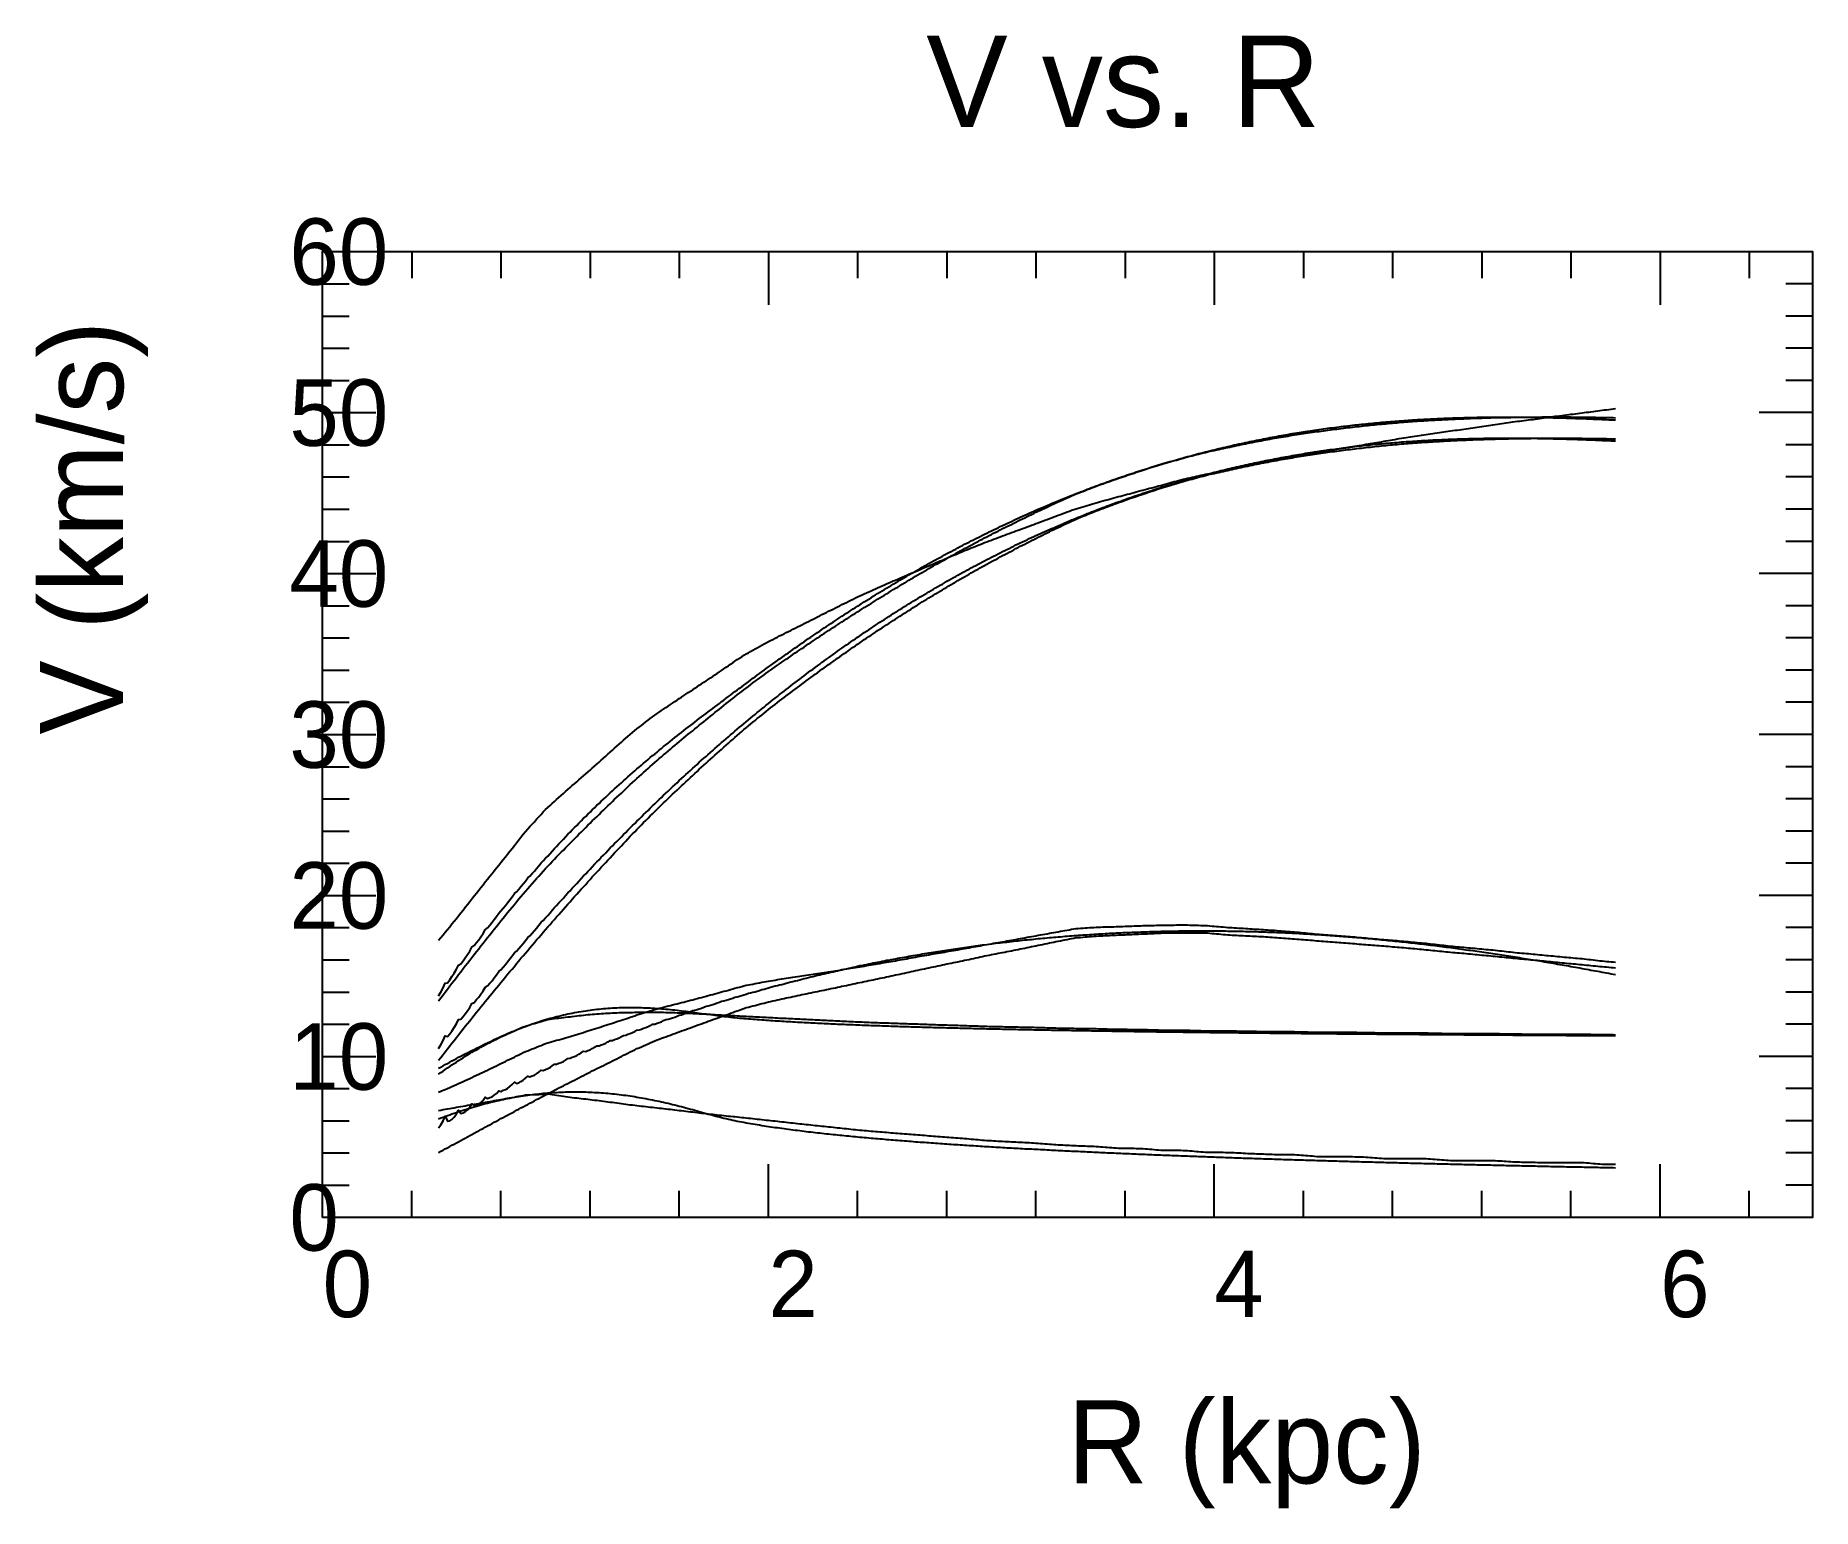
# Model space of a CAD drawing. Extents: x -35 to 179, y -35 to 142.
import ezdxf

# ---------------------------------------------------------------- set-up
doc = ezdxf.new("R2010")
doc.units = 0

msp = doc.modelspace()

# ---------------------------------------------------------------- texts
at = {"color": 0}
for s, height, p in [('V vs. R', 11, (72.6, 131.19)), ('60', 8, (-4, 112.19)), ('50', 8, (-4, 92.82)), ('40', 8, (-4, 73.46)), ('30', 8, (-4, 54.09)), ('20', 8, (-4, 34.73)), ('10', 8, (-4, 15.36)), ('0', 8, (-4, -4)), ('0', 8, (0, -12)), ('2', 8, (53.62, -12)), ('4', 8, (107.25, -12)), ('6', 8, (160.87, -12)), ('R (kpc)', 10, (89.6, -32))]:
    msp.add_text(s, height=height, dxfattribs=at).set_placement(p)
msp.add_text('V (km/s)', height=10, rotation=90, dxfattribs=at).set_placement((-24, 58.09))

# ---------------------------------------------------------------- linework, layer by layer
at = {"color": 0}
for p, q in [((10.72, 116.19), (10.72, 112.99)), ((21.45, 116.19), (21.45, 112.99)), ((32.17, 116.19), (32.17, 112.99)), ((42.9, 116.19), (42.9, 112.99)), ((53.62, 116.19), (53.62, 109.79)), ((64.35, 116.19), (64.35, 112.99)), ((75.07, 116.19), (75.07, 112.99)), ((85.8, 116.19), (85.8, 112.99)), ((96.52, 116.19), (96.52, 112.99)), ((107.25, 116.19), (107.25, 109.79)), ((117.97, 116.19), (117.97, 112.99)), ((128.7, 116.19), (128.7, 112.99)), ((139.42, 116.19), (139.42, 112.99)), ((150.15, 116.19), (150.15, 112.99)), ((160.87, 116.19), (160.87, 109.79)), ((171.6, 116.19), (171.6, 112.99)), ((0, 112.31), (3.2, 112.31)), ((179.2, 112.31), (176, 112.31)), ((0, 108.44), (3.2, 108.44)), ((179.2, 108.44), (176, 108.44)), ((0, 104.57), (3.2, 104.57)), ((179.2, 104.57), (176, 104.57)), ((0, 100.7), (3.2, 100.7)), ((179.2, 100.7), (176, 100.7)), ((0, 96.82), (6.4, 96.82)), ((179.2, 96.82), (172.8, 96.82)), ((0, 92.95), (3.2, 92.95)), ((179.2, 92.95), (176, 92.95)), ((0, 89.08), (3.2, 89.08)), ((179.2, 89.08), (176, 89.08)), ((0, 85.2), (3.2, 85.2)), ((179.2, 85.2), (176, 85.2)), ((0, 81.33), (3.2, 81.33)), ((179.2, 81.33), (176, 81.33)), ((0, 77.46), (6.4, 77.46)), ((179.2, 77.46), (172.8, 77.46)), ((0, 73.59), (3.2, 73.59)), ((179.2, 73.59), (176, 73.59)), ((0, 69.71), (3.2, 69.71)), ((179.2, 69.71), (176, 69.71)), ((0, 65.84), (3.2, 65.84)), ((179.2, 65.84), (176, 65.84)), ((0, 61.97), (3.2, 61.97)), ((179.2, 61.97), (176, 61.97)), ((0, 58.09), (6.4, 58.09)), ((179.2, 58.09), (172.8, 58.09)), ((0, 54.22), (3.2, 54.22)), ((179.2, 54.22), (176, 54.22)), ((0, 50.35), (3.2, 50.35)), ((179.2, 50.35), (176, 50.35)), ((0, 46.47), (3.2, 46.47)), ((179.2, 46.47), (176, 46.47)), ((0, 42.6), (3.2, 42.6)), ((179.2, 42.6), (176, 42.6)), ((0, 38.73), (6.4, 38.73)), ((179.2, 38.73), (172.8, 38.73)), ((0, 34.86), (3.2, 34.86)), ((179.2, 34.86), (176, 34.86)), ((0, 30.98), (3.2, 30.98)), ((179.2, 30.98), (176, 30.98)), ((0, 27.11), (3.2, 27.11)), ((179.2, 27.11), (176, 27.11)), ((0, 23.24), (3.2, 23.24)), ((179.2, 23.24), (176, 23.24)), ((0, 19.36), (6.4, 19.36)), ((179.2, 19.36), (172.8, 19.36)), ((0, 15.49), (3.2, 15.49)), ((179.2, 15.49), (176, 15.49)), ((0, 11.62), (3.2, 11.62)), ((179.2, 11.62), (176, 11.62)), ((0, 7.75), (3.2, 7.75)), ((179.2, 7.75), (176, 7.75)), ((53.62, 0), (53.62, 6.4)), ((107.25, 0), (107.25, 6.4)), ((160.87, 0), (160.87, 6.4)), ((0, 3.87), (3.2, 3.87)), ((10.72, 0), (10.72, 3.2)), ((21.45, 0), (21.45, 3.2)), ((32.17, 0), (32.17, 3.2)), ((42.9, 0), (42.9, 3.2)), ((64.35, 0), (64.35, 3.2)), ((75.07, 0), (75.07, 3.2)), ((85.8, 0), (85.8, 3.2)), ((96.52, 0), (96.52, 3.2)), ((117.97, 0), (117.97, 3.2)), ((128.7, 0), (128.7, 3.2)), ((139.42, 0), (139.42, 3.2)), ((150.15, 0), (150.15, 3.2)), ((171.6, 0), (171.6, 3.2)), ((179.2, 3.87), (176, 3.87))]:
    msp.add_line(p, q, dxfattribs=at)
msp.add_lwpolyline([(0, 0), (0, 116.19), (179.2, 116.19), (179.2, 0)], close=True, dxfattribs=at)
at = {"color": 6}
for points in [[(13.94, 33.36), (14.21, 33.69), (14.48, 34.01), (14.75, 34.33), (15.01, 34.65), (15.28, 34.97), (15.55, 35.3), (15.82, 35.62), (16.09, 35.96), (16.36, 36.3), (16.62, 36.64), (16.89, 36.98), (17.16, 37.32), (17.43, 37.66), (17.7, 38), (17.96, 38.34), (18.23, 38.68), (18.5, 39.02), (18.77, 39.35), (19.04, 39.69), (19.3, 40.03), (19.57, 40.37), (19.84, 40.7), (20.11, 41.04), (20.38, 41.38), (20.65, 41.71), (20.91, 42.04), (21.18, 42.38), (21.45, 42.71), (21.72, 43.05), (21.99, 43.38), (22.25, 43.71), (22.52, 44.05), (22.79, 44.39), (23.06, 44.73), (23.33, 45.07), (23.59, 45.41), (23.86, 45.75), (24.13, 46.09), (24.4, 46.42), (24.67, 46.73), (24.94, 47.02), (25.2, 47.32), (25.47, 47.61), (25.74, 47.9), (26.01, 48.2), (26.28, 48.49), (26.54, 48.78), (26.81, 49.08), (27.08, 49.33), (27.35, 49.57), (27.62, 49.81), (27.88, 50.05), (28.15, 50.29), (28.42, 50.52), (28.69, 50.76), (28.96, 51), (29.23, 51.24), (29.49, 51.48), (29.76, 51.71), (30.03, 51.95), (30.3, 52.18), (30.57, 52.42), (30.83, 52.65), (31.1, 52.88), (31.37, 53.12), (31.64, 53.35), (31.91, 53.58), (32.17, 53.82), (32.44, 54.06), (32.71, 54.3), (32.98, 54.53), (33.25, 54.77), (33.52, 55.01), (33.78, 55.25), (34.05, 55.49), (34.32, 55.73), (34.59, 55.97), (34.86, 56.21), (35.12, 56.45), (35.39, 56.68), (35.66, 56.92), (35.93, 57.16), (36.2, 57.4), (36.46, 57.64), (36.73, 57.87), (37, 58.11), (37.27, 58.35), (37.54, 58.59), (37.81, 58.78), (38.07, 58.99), (38.34, 59.19), (38.61, 59.4), (38.88, 59.61), (39.15, 59.81), (39.41, 60.02), (39.68, 60.22), (39.95, 60.43), (40.22, 60.62), (40.49, 60.8), (40.75, 60.98), (41.02, 61.16), (41.29, 61.34), (41.56, 61.52), (41.83, 61.7), (42.1, 61.88), (42.36, 62.06), (42.63, 62.24), (42.9, 62.41), (43.17, 62.59), (43.44, 62.77), (43.7, 62.95), (43.97, 63.13), (44.24, 63.3), (44.51, 63.48), (44.78, 63.66), (45.04, 63.84), (45.31, 64.02), (45.58, 64.2), (45.85, 64.38), (46.12, 64.56), (46.39, 64.73), (46.65, 64.91), (46.92, 65.09), (47.19, 65.27), (47.46, 65.45), (47.73, 65.63), (47.99, 65.81), (48.26, 65.99), (48.53, 66.18), (48.8, 66.36), (49.07, 66.55), (49.33, 66.73), (49.6, 66.91), (49.87, 67.1), (50.14, 67.28), (50.41, 67.46), (50.68, 67.65), (50.94, 67.79), (51.21, 67.94), (51.48, 68.09), (51.75, 68.24), (52.02, 68.39), (52.28, 68.54), (52.55, 68.69), (52.82, 68.84), (53.09, 68.99), (53.36, 69.14), (53.62, 69.27), (53.89, 69.41), (54.16, 69.54), (54.43, 69.68), (54.7, 69.81), (54.97, 69.95), (55.23, 70.08), (55.5, 70.22), (55.77, 70.35), (56.04, 70.49), (56.31, 70.62), (56.57, 70.76), (56.84, 70.89), (57.11, 71.03), (57.38, 71.17), (57.65, 71.3), (57.91, 71.44), (58.18, 71.58), (58.45, 71.71), (58.72, 71.85), (58.99, 71.98), (59.26, 72.11), (59.52, 72.25), (59.79, 72.38), (60.06, 72.52), (60.33, 72.65), (60.6, 72.78), (60.86, 72.92), (61.13, 73.05), (61.4, 73.19), (61.67, 73.32), (61.94, 73.45), (62.2, 73.59), (62.47, 73.72), (62.74, 73.86), (63.01, 73.99), (63.28, 74.12), (63.55, 74.26), (63.81, 74.39), (64.08, 74.52), (64.35, 74.64), (64.62, 74.77), (64.89, 74.89), (65.15, 75.02), (65.42, 75.14), (65.69, 75.27), (65.96, 75.39), (66.23, 75.52), (66.49, 75.64), (66.76, 75.76), (67.03, 75.87), (67.3, 75.99), (67.57, 76.1), (67.84, 76.22), (68.1, 76.33), (68.37, 76.45), (68.64, 76.57), (68.91, 76.68), (69.18, 76.8), (69.44, 76.91), (69.71, 77.03), (69.98, 77.14), (70.25, 77.26), (70.52, 77.37), (70.78, 77.49), (71.05, 77.6), (71.32, 77.72), (71.59, 77.83), (71.86, 77.95), (72.13, 78.06), (72.39, 78.17), (72.66, 78.29), (72.93, 78.4), (73.2, 78.52), (73.47, 78.63), (73.73, 78.74), (74, 78.86), (74.27, 78.97), (74.54, 79.09), (74.81, 79.2), (75.07, 79.31), (75.34, 79.43), (75.61, 79.54), (75.88, 79.66), (76.15, 79.77), (76.42, 79.88), (76.68, 80), (76.95, 80.11), (77.22, 80.22), (77.49, 80.33), (77.76, 80.44), (78.02, 80.54), (78.29, 80.65), (78.56, 80.76), (78.83, 80.87), (79.1, 80.97), (79.36, 81.08), (79.63, 81.19), (79.9, 81.29), (80.17, 81.39), (80.44, 81.49), (80.71, 81.59), (80.97, 81.68), (81.24, 81.78), (81.51, 81.88), (81.78, 81.98), (82.05, 82.08), (82.31, 82.18), (82.58, 82.28), (82.85, 82.38), (83.12, 82.48), (83.39, 82.58), (83.65, 82.67), (83.92, 82.77), (84.19, 82.87), (84.46, 82.97), (84.73, 83.07), (84.99, 83.17), (85.26, 83.27), (85.53, 83.37), (85.8, 83.48), (86.07, 83.58), (86.34, 83.68), (86.6, 83.78), (86.87, 83.88), (87.14, 83.98), (87.41, 84.08), (87.68, 84.18), (87.94, 84.28), (88.21, 84.38), (88.48, 84.48), (88.75, 84.57), (89.02, 84.67), (89.28, 84.77), (89.55, 84.87), (89.82, 84.97), (90.09, 85.07), (90.36, 85.17), (90.63, 85.24), (90.89, 85.32), (91.16, 85.41), (91.43, 85.49), (91.7, 85.57), (91.97, 85.65), (92.23, 85.73), (92.5, 85.82), (92.77, 85.9), (93.04, 85.98), (93.31, 86.05), (93.57, 86.12), (93.84, 86.2), (94.11, 86.27), (94.38, 86.34), (94.65, 86.41), (94.92, 86.49), (95.18, 86.56), (95.45, 86.63), (95.72, 86.71), (95.99, 86.78), (96.26, 86.85), (96.52, 86.93), (96.79, 87), (97.06, 87.07), (97.33, 87.15), (97.6, 87.22), (97.86, 87.29), (98.13, 87.36), (98.4, 87.44), (98.67, 87.51), (98.94, 87.58), (99.21, 87.65), (99.47, 87.72), (99.74, 87.79), (100.01, 87.86), (100.28, 87.93), (100.55, 88), (100.81, 88.07), (101.08, 88.15), (101.35, 88.22), (101.62, 88.3), (101.89, 88.37), (102.15, 88.44), (102.42, 88.52), (102.69, 88.59), (102.96, 88.67), (103.23, 88.74), (103.5, 88.81), (103.76, 88.87), (104.03, 88.93), (104.3, 88.99), (104.57, 89.05), (104.84, 89.11), (105.1, 89.17), (105.37, 89.23), (105.64, 89.28), (105.91, 89.34), (106.18, 89.4), (106.44, 89.45), (106.71, 89.51), (106.98, 89.56), (107.25, 89.61), (107.52, 89.67), (107.79, 89.72), (108.05, 89.77), (108.32, 89.83), (108.59, 89.88), (108.86, 89.93), (109.13, 89.99), (109.39, 90.04), (109.66, 90.09), (109.93, 90.14), (110.2, 90.2), (110.47, 90.25), (110.73, 90.3), (111, 90.36), (111.27, 90.41), (111.54, 90.46), (111.81, 90.52), (112.08, 90.57), (112.34, 90.63), (112.61, 90.69), (112.88, 90.74), (113.15, 90.8), (113.42, 90.85), (113.68, 90.91), (113.95, 90.96), (114.22, 91.02), (114.49, 91.07), (114.76, 91.12), (115.02, 91.17), (115.29, 91.22), (115.56, 91.27), (115.83, 91.32), (116.1, 91.37), (116.37, 91.42), (116.63, 91.47), (116.9, 91.52), (117.17, 91.57), (117.44, 91.62), (117.71, 91.66), (117.97, 91.71), (118.24, 91.76), (118.51, 91.81), (118.78, 91.86), (119.05, 91.9), (119.31, 91.95), (119.58, 92), (119.85, 92.04), (120.12, 92.09), (120.39, 92.14), (120.66, 92.18), (120.92, 92.23), (121.19, 92.28), (121.46, 92.32), (121.73, 92.37), (122, 92.42), (122.26, 92.46), (122.53, 92.51), (122.8, 92.55), (123.07, 92.6), (123.34, 92.64), (123.6, 92.69), (123.87, 92.73), (124.14, 92.78), (124.41, 92.82), (124.68, 92.87), (124.95, 92.91), (125.21, 92.96), (125.48, 93.01), (125.75, 93.05), (126.02, 93.1), (126.29, 93.14), (126.55, 93.19), (126.82, 93.23), (127.09, 93.28), (127.36, 93.32), (127.63, 93.37), (127.89, 93.42), (128.16, 93.46), (128.43, 93.51), (128.7, 93.56), (128.97, 93.6), (129.24, 93.65), (129.5, 93.7), (129.77, 93.74), (130.04, 93.79), (130.31, 93.83), (130.58, 93.87), (130.84, 93.91), (131.11, 93.95), (131.38, 93.99), (131.65, 94.03), (131.92, 94.07), (132.18, 94.11), (132.45, 94.15), (132.72, 94.19), (132.99, 94.23), (133.26, 94.27), (133.53, 94.31), (133.79, 94.35), (134.06, 94.39), (134.33, 94.43), (134.6, 94.47), (134.87, 94.5), (135.13, 94.54), (135.4, 94.58), (135.67, 94.62), (135.94, 94.66), (136.21, 94.69), (136.47, 94.73), (136.74, 94.77), (137.01, 94.81), (137.28, 94.84), (137.55, 94.88), (137.82, 94.92), (138.08, 94.96), (138.35, 95), (138.62, 95.04), (138.89, 95.07), (139.16, 95.11), (139.42, 95.15), (139.69, 95.19), (139.96, 95.23), (140.23, 95.27), (140.5, 95.31), (140.76, 95.35), (141.03, 95.39), (141.3, 95.43), (141.57, 95.47), (141.84, 95.51), (142.11, 95.55), (142.37, 95.59), (142.64, 95.63), (142.91, 95.68), (143.18, 95.72), (143.45, 95.75), (143.71, 95.78), (143.98, 95.81), (144.25, 95.85), (144.52, 95.88), (144.79, 95.91), (145.05, 95.95), (145.32, 95.98), (145.59, 96.01), (145.86, 96.05), (146.13, 96.08), (146.4, 96.12), (146.66, 96.16), (146.93, 96.19), (147.2, 96.23), (147.47, 96.27), (147.74, 96.3), (148, 96.34), (148.27, 96.38), (148.54, 96.41), (148.81, 96.45), (149.08, 96.48), (149.34, 96.52), (149.61, 96.55), (149.88, 96.58), (150.15, 96.62), (150.42, 96.65), (150.69, 96.69), (150.95, 96.72), (151.22, 96.76), (151.49, 96.79), (151.76, 96.82), (152.03, 96.86), (152.29, 96.89), (152.56, 96.93), (152.83, 96.96), (153.1, 97), (153.37, 97.03), (153.63, 97.06), (153.9, 97.1), (154.17, 97.14), (154.44, 97.17), (154.71, 97.21), (154.98, 97.25), (155.24, 97.28), (155.51, 97.32)], [(13.94, 7.81), (14.21, 7.96), (14.48, 8.1), (14.75, 8.24), (15.01, 8.39), (15.28, 8.53), (15.55, 8.68), (15.82, 8.82), (16.09, 8.96), (16.36, 9.11), (16.62, 9.25), (16.89, 9.4), (17.16, 9.54), (17.43, 9.69), (17.7, 9.84), (17.96, 9.98), (18.23, 10.13), (18.5, 10.28), (18.77, 10.42), (19.04, 10.57), (19.3, 10.71), (19.57, 10.86), (19.84, 11.01), (20.11, 11.15), (20.38, 11.3), (20.65, 11.44), (20.91, 11.59), (21.18, 11.74), (21.45, 11.88), (21.72, 12.03), (21.99, 12.17), (22.25, 12.32), (22.52, 12.46), (22.79, 12.6), (23.06, 12.74), (23.33, 12.89), (23.59, 13.03), (23.86, 13.17), (24.13, 13.31), (24.4, 13.46), (24.67, 13.6), (24.94, 13.74), (25.2, 13.88), (25.47, 14.02), (25.74, 14.17), (26.01, 14.31), (26.28, 14.45), (26.54, 14.59), (26.81, 14.73), (27.08, 14.87), (27.35, 15.01), (27.62, 15.15), (27.88, 15.29), (28.15, 15.43), (28.42, 15.57), (28.69, 15.71), (28.96, 15.84), (29.23, 15.98), (29.49, 16.12), (29.76, 16.26), (30.03, 16.4), (30.3, 16.53), (30.57, 16.67), (30.83, 16.81), (31.1, 16.94), (31.37, 17.08), (31.64, 17.22), (31.91, 17.36), (32.17, 17.49), (32.44, 17.63), (32.71, 17.76), (32.98, 17.9), (33.25, 18.03), (33.52, 18.16), (33.78, 18.29), (34.05, 18.43), (34.32, 18.56), (34.59, 18.69), (34.86, 18.83), (35.12, 18.96), (35.39, 19.09), (35.66, 19.23), (35.93, 19.36), (36.2, 19.5), (36.46, 19.63), (36.73, 19.77), (37, 19.9), (37.27, 20.04), (37.54, 20.17), (37.81, 20.31), (38.07, 20.42), (38.34, 20.53), (38.61, 20.65), (38.88, 20.77), (39.15, 20.88), (39.41, 21), (39.68, 21.11), (39.95, 21.23), (40.22, 21.35), (40.49, 21.45), (40.75, 21.55), (41.02, 21.65), (41.29, 21.74), (41.56, 21.84), (41.83, 21.94), (42.1, 22.04), (42.36, 22.13), (42.63, 22.23), (42.9, 22.33), (43.17, 22.43), (43.44, 22.52), (43.7, 22.62), (43.97, 22.72), (44.24, 22.82), (44.51, 22.91), (44.78, 23.01), (45.04, 23.11), (45.31, 23.21), (45.58, 23.3), (45.85, 23.4), (46.12, 23.5), (46.39, 23.59), (46.65, 23.69), (46.92, 23.79), (47.19, 23.89), (47.46, 23.98), (47.73, 24.08), (47.99, 24.18), (48.26, 24.28), (48.53, 24.37), (48.8, 24.47), (49.07, 24.57), (49.33, 24.66), (49.6, 24.76), (49.87, 24.85), (50.14, 24.95), (50.41, 25.05), (50.68, 25.14), (50.94, 25.24), (51.21, 25.3), (51.48, 25.37), (51.75, 25.44), (52.02, 25.51), (52.28, 25.58), (52.55, 25.65), (52.82, 25.72), (53.09, 25.79), (53.36, 25.86), (53.62, 25.93), (53.89, 25.99), (54.16, 26.05), (54.43, 26.1), (54.7, 26.16), (54.97, 26.22), (55.23, 26.28), (55.5, 26.34), (55.77, 26.4), (56.04, 26.46), (56.31, 26.51), (56.57, 26.57), (56.84, 26.63), (57.11, 26.68), (57.38, 26.74), (57.65, 26.8), (57.91, 26.85), (58.18, 26.91), (58.45, 26.97), (58.72, 27.02), (58.99, 27.08), (59.26, 27.13), (59.52, 27.19), (59.79, 27.24), (60.06, 27.3), (60.33, 27.35), (60.6, 27.41), (60.86, 27.46), (61.13, 27.52), (61.4, 27.58), (61.67, 27.63), (61.94, 27.69), (62.2, 27.75), (62.47, 27.81), (62.74, 27.86), (63.01, 27.92), (63.28, 27.98), (63.55, 28.04), (63.81, 28.09), (64.08, 28.15), (64.35, 28.21), (64.62, 28.26), (64.89, 28.32), (65.15, 28.38), (65.42, 28.43), (65.69, 28.49), (65.96, 28.55), (66.23, 28.6), (66.49, 28.66), (66.76, 28.72), (67.03, 28.77), (67.3, 28.83), (67.57, 28.88), (67.84, 28.94), (68.1, 29), (68.37, 29.05), (68.64, 29.11), (68.91, 29.17), (69.18, 29.22), (69.44, 29.28), (69.71, 29.34), (69.98, 29.4), (70.25, 29.46), (70.52, 29.51), (70.78, 29.57), (71.05, 29.63), (71.32, 29.69), (71.59, 29.75), (71.86, 29.81), (72.13, 29.87), (72.39, 29.92), (72.66, 29.98), (72.93, 30.04), (73.2, 30.09), (73.47, 30.15), (73.73, 30.2), (74, 30.26), (74.27, 30.32), (74.54, 30.37), (74.81, 30.43), (75.07, 30.49), (75.34, 30.54), (75.61, 30.6), (75.88, 30.65), (76.15, 30.71), (76.42, 30.76), (76.68, 30.82), (76.95, 30.87), (77.22, 30.93), (77.49, 30.98), (77.76, 31.04), (78.02, 31.1), (78.29, 31.16), (78.56, 31.21), (78.83, 31.27), (79.1, 31.33), (79.36, 31.39), (79.63, 31.45), (79.9, 31.5), (80.17, 31.56), (80.44, 31.61), (80.71, 31.66), (80.97, 31.72), (81.24, 31.77), (81.51, 31.82), (81.78, 31.88), (82.05, 31.93), (82.31, 31.98), (82.58, 32.03), (82.85, 32.09), (83.12, 32.14), (83.39, 32.2), (83.65, 32.25), (83.92, 32.31), (84.19, 32.36), (84.46, 32.41), (84.73, 32.47), (84.99, 32.52), (85.26, 32.58), (85.53, 32.63), (85.8, 32.69), (86.07, 32.74), (86.34, 32.8), (86.6, 32.85), (86.87, 32.91), (87.14, 32.96), (87.41, 33.02), (87.68, 33.08), (87.94, 33.13), (88.21, 33.18), (88.48, 33.24), (88.75, 33.29), (89.02, 33.34), (89.28, 33.4), (89.55, 33.45), (89.82, 33.5), (90.09, 33.56), (90.36, 33.61), (90.63, 33.66), (90.89, 33.67), (91.16, 33.69), (91.43, 33.72), (91.7, 33.74), (91.97, 33.76), (92.23, 33.78), (92.5, 33.81), (92.77, 33.83), (93.04, 33.85), (93.31, 33.87), (93.57, 33.88), (93.84, 33.89), (94.11, 33.9), (94.38, 33.92), (94.65, 33.93), (94.92, 33.94), (95.18, 33.95), (95.45, 33.96), (95.72, 33.98), (95.99, 33.99), (96.26, 34), (96.52, 34.01), (96.79, 34.03), (97.06, 34.04), (97.33, 34.05), (97.6, 34.06), (97.86, 34.07), (98.13, 34.09), (98.4, 34.1), (98.67, 34.11), (98.94, 34.12), (99.21, 34.13), (99.47, 34.15), (99.74, 34.16), (100.01, 34.17), (100.28, 34.18), (100.55, 34.2), (100.81, 34.21), (101.08, 34.22), (101.35, 34.22), (101.62, 34.23), (101.89, 34.23), (102.15, 34.23), (102.42, 34.24), (102.69, 34.24), (102.96, 34.24), (103.23, 34.25), (103.5, 34.25), (103.76, 34.25), (104.03, 34.25), (104.3, 34.25), (104.57, 34.24), (104.84, 34.24), (105.1, 34.24), (105.37, 34.23), (105.64, 34.23), (105.91, 34.23), (106.18, 34.22), (106.44, 34.22), (106.71, 34.19), (106.98, 34.17), (107.25, 34.15), (107.52, 34.12), (107.79, 34.1), (108.05, 34.08), (108.32, 34.05), (108.59, 34.03), (108.86, 34.01), (109.13, 33.98), (109.39, 33.97), (109.66, 33.96), (109.93, 33.95), (110.2, 33.93), (110.47, 33.92), (110.73, 33.91), (111, 33.89), (111.27, 33.88), (111.54, 33.87), (111.81, 33.85), (112.08, 33.84), (112.34, 33.82), (112.61, 33.81), (112.88, 33.79), (113.15, 33.78), (113.42, 33.76), (113.68, 33.74), (113.95, 33.73), (114.22, 33.71), (114.49, 33.69), (114.76, 33.67), (115.02, 33.65), (115.29, 33.63), (115.56, 33.61), (115.83, 33.59), (116.1, 33.57), (116.37, 33.55), (116.63, 33.53), (116.9, 33.5), (117.17, 33.48), (117.44, 33.46), (117.71, 33.44), (117.97, 33.42), (118.24, 33.4), (118.51, 33.38), (118.78, 33.36), (119.05, 33.34), (119.31, 33.32), (119.58, 33.29), (119.85, 33.27), (120.12, 33.25), (120.39, 33.23), (120.66, 33.21), (120.92, 33.19), (121.19, 33.17), (121.46, 33.15), (121.73, 33.13), (122, 33.11), (122.26, 33.08), (122.53, 33.06), (122.8, 33.04), (123.07, 33.02), (123.34, 33), (123.6, 32.98), (123.87, 32.96), (124.14, 32.94), (124.41, 32.92), (124.68, 32.89), (124.95, 32.87), (125.21, 32.85), (125.48, 32.83), (125.75, 32.81), (126.02, 32.79), (126.29, 32.77), (126.55, 32.75), (126.82, 32.73), (127.09, 32.71), (127.36, 32.68), (127.63, 32.66), (127.89, 32.64), (128.16, 32.62), (128.43, 32.6), (128.7, 32.57), (128.97, 32.55), (129.24, 32.53), (129.5, 32.51), (129.77, 32.49), (130.04, 32.46), (130.31, 32.44), (130.58, 32.41), (130.84, 32.39), (131.11, 32.36), (131.38, 32.34), (131.65, 32.31), (131.92, 32.29), (132.18, 32.26), (132.45, 32.24), (132.72, 32.21), (132.99, 32.18), (133.26, 32.16), (133.53, 32.13), (133.79, 32.11), (134.06, 32.08), (134.33, 32.05), (134.6, 32.03), (134.87, 32), (135.13, 31.97), (135.4, 31.95), (135.67, 31.92), (135.94, 31.89), (136.21, 31.87), (136.47, 31.84), (136.74, 31.82), (137.01, 31.79), (137.28, 31.77), (137.55, 31.74), (137.82, 31.72), (138.08, 31.69), (138.35, 31.67), (138.62, 31.64), (138.89, 31.61), (139.16, 31.59), (139.42, 31.56), (139.69, 31.54), (139.96, 31.51), (140.23, 31.49), (140.5, 31.46), (140.76, 31.44), (141.03, 31.41), (141.3, 31.38), (141.57, 31.36), (141.84, 31.33), (142.11, 31.3), (142.37, 31.28), (142.64, 31.25), (142.91, 31.22), (143.18, 31.2), (143.45, 31.17), (143.71, 31.15), (143.98, 31.12), (144.25, 31.1), (144.52, 31.07), (144.79, 31.05), (145.05, 31.03), (145.32, 31), (145.59, 30.98), (145.86, 30.95), (146.13, 30.93), (146.4, 30.9), (146.66, 30.87), (146.93, 30.85), (147.2, 30.82), (147.47, 30.79), (147.74, 30.77), (148, 30.74), (148.27, 30.71), (148.54, 30.69), (148.81, 30.66), (149.08, 30.64), (149.34, 30.61), (149.61, 30.59), (149.88, 30.56), (150.15, 30.54), (150.42, 30.52), (150.69, 30.49), (150.95, 30.47), (151.22, 30.44), (151.49, 30.42), (151.76, 30.39), (152.03, 30.36), (152.29, 30.34), (152.56, 30.31), (152.83, 30.28), (153.1, 30.26), (153.37, 30.23), (153.63, 30.2), (153.9, 30.18), (154.17, 30.15), (154.44, 30.13), (154.71, 30.1), (154.98, 30.08), (155.24, 30.06), (155.51, 30.03)]]:
    msp.add_lwpolyline(points, dxfattribs=at)
at = {"color": 4}
for points in [[(13.94, 26.07), (14.21, 26.42), (14.48, 26.76), (14.75, 27.11), (15.01, 27.47), (15.28, 27.84), (15.55, 28.18), (15.82, 28.52), (16.09, 28.86), (16.36, 29.21), (16.62, 29.56), (16.89, 29.93), (17.16, 30.26), (17.43, 30.6), (17.7, 30.94), (17.96, 31.28), (18.23, 31.63), (18.5, 31.99), (18.77, 32.32), (19.04, 32.66), (19.3, 32.99), (19.57, 33.32), (19.84, 33.67), (20.11, 34.01), (20.38, 34.35), (20.65, 34.68), (20.91, 35.01), (21.18, 35.34), (21.45, 35.68), (21.72, 36.01), (21.99, 36.35), (22.25, 36.67), (22.52, 36.99), (22.79, 37.31), (23.06, 37.63), (23.33, 37.97), (23.59, 38.31), (23.86, 38.62), (24.13, 38.93), (24.4, 39.25), (24.67, 39.55), (24.94, 39.87), (25.2, 40.18), (25.47, 40.48), (25.74, 40.77), (26.01, 41.07), (26.28, 41.36), (26.54, 41.67), (26.81, 41.98), (27.08, 42.27), (27.35, 42.55), (27.62, 42.82), (27.88, 43.09), (28.15, 43.37), (28.42, 43.65), (28.69, 43.93), (28.96, 44.2), (29.23, 44.46), (29.49, 44.73), (29.76, 45.01), (30.03, 45.28), (30.3, 45.56), (30.57, 45.83), (30.83, 46.09), (31.1, 46.35), (31.37, 46.62), (31.64, 46.9), (31.91, 47.18), (32.17, 47.44), (32.44, 47.7), (32.71, 47.95), (32.98, 48.21), (33.25, 48.48), (33.52, 48.75), (33.78, 49.01), (34.05, 49.26), (34.32, 49.51), (34.59, 49.76), (34.86, 50.03), (35.12, 50.3), (35.39, 50.55), (35.66, 50.8), (35.93, 51.05), (36.2, 51.29), (36.46, 51.56), (36.73, 51.81), (37, 52.07), (37.27, 52.31), (37.54, 52.56), (37.81, 52.8), (38.07, 53.05), (38.34, 53.29), (38.61, 53.54), (38.88, 53.78), (39.15, 54.01), (39.41, 54.24), (39.68, 54.48), (39.95, 54.73), (40.22, 54.98), (40.49, 55.2), (40.75, 55.42), (41.02, 55.65), (41.29, 55.87), (41.56, 56.11), (41.83, 56.34), (42.1, 56.56), (42.36, 56.78), (42.63, 57), (42.9, 57.22), (43.17, 57.45), (43.44, 57.69), (43.7, 57.9), (43.97, 58.12), (44.24, 58.33), (44.51, 58.55), (44.78, 58.77), (45.04, 58.99), (45.31, 59.22), (45.58, 59.43), (45.85, 59.64), (46.12, 59.86), (46.39, 60.08), (46.65, 60.3), (46.92, 60.52), (47.19, 60.73), (47.46, 60.94), (47.73, 61.15), (47.99, 61.36), (48.26, 61.59), (48.53, 61.81), (48.8, 62.02), (49.07, 62.22), (49.33, 62.43), (49.6, 62.64), (49.87, 62.86), (50.14, 63.08), (50.41, 63.29), (50.68, 63.49), (50.94, 63.69), (51.21, 63.88), (51.48, 64.09), (51.75, 64.3), (52.02, 64.5), (52.28, 64.69), (52.55, 64.88), (52.82, 65.07), (53.09, 65.27), (53.36, 65.47), (53.62, 65.67), (53.89, 65.85), (54.16, 66.04), (54.43, 66.22), (54.7, 66.42), (54.97, 66.6), (55.23, 66.8), (55.5, 66.98), (55.77, 67.16), (56.04, 67.34), (56.31, 67.52), (56.57, 67.72), (56.84, 67.91), (57.11, 68.09), (57.38, 68.27), (57.65, 68.45), (57.91, 68.62), (58.18, 68.82), (58.45, 69.01), (58.72, 69.18), (58.99, 69.36), (59.26, 69.53), (59.52, 69.71), (59.79, 69.89), (60.06, 70.08), (60.33, 70.26), (60.6, 70.43), (60.86, 70.6), (61.13, 70.77), (61.4, 70.95), (61.67, 71.13), (61.94, 71.31), (62.2, 71.48), (62.47, 71.65), (62.74, 71.82), (63.01, 72), (63.28, 72.17), (63.55, 72.35), (63.81, 72.52), (64.08, 72.69), (64.35, 72.85), (64.62, 73.02), (64.89, 73.2), (65.15, 73.38), (65.42, 73.54), (65.69, 73.7), (65.96, 73.87), (66.23, 74.03), (66.49, 74.21), (66.76, 74.38), (67.03, 74.54), (67.3, 74.7), (67.57, 74.86), (67.84, 75.02), (68.1, 75.2), (68.37, 75.37), (68.64, 75.53), (68.91, 75.69), (69.18, 75.84), (69.44, 76), (69.71, 76.17), (69.98, 76.33), (70.25, 76.5), (70.52, 76.65), (70.78, 76.81), (71.05, 76.96), (71.32, 77.13), (71.59, 77.29), (71.86, 77.45), (72.13, 77.6), (72.39, 77.75), (72.66, 77.91), (72.93, 78.06), (73.2, 78.22), (73.47, 78.38), (73.73, 78.53), (74, 78.68), (74.27, 78.82), (74.54, 78.97), (74.81, 79.13), (75.07, 79.29), (75.34, 79.43), (75.61, 79.58), (75.88, 79.72), (76.15, 79.86), (76.42, 80.02), (76.68, 80.18), (76.95, 80.32), (77.22, 80.46), (77.49, 80.6), (77.76, 80.74), (78.02, 80.89), (78.29, 81.04), (78.56, 81.18), (78.83, 81.32), (79.1, 81.46), (79.36, 81.6), (79.63, 81.75), (79.9, 81.89), (80.17, 82.03), (80.44, 82.17), (80.71, 82.3), (80.97, 82.44), (81.24, 82.57), (81.51, 82.71), (81.78, 82.86), (82.05, 82.99), (82.31, 83.12), (82.58, 83.25), (82.85, 83.38), (83.12, 83.52), (83.39, 83.66), (83.65, 83.79), (83.92, 83.92), (84.19, 84.05), (84.46, 84.18), (84.73, 84.31), (84.99, 84.45), (85.26, 84.58), (85.53, 84.7), (85.8, 84.83), (86.07, 84.95), (86.34, 85.09), (86.6, 85.21), (86.87, 85.34), (87.14, 85.46), (87.41, 85.59), (87.68, 85.71), (87.94, 85.84), (88.21, 85.96), (88.48, 86.09), (88.75, 86.21), (89.02, 86.32), (89.28, 86.44), (89.55, 86.56), (89.82, 86.69), (90.09, 86.81), (90.36, 86.93), (90.63, 87.04), (90.89, 87.14), (91.16, 87.24), (91.43, 87.35), (91.7, 87.47), (91.97, 87.57), (92.23, 87.67), (92.5, 87.77), (92.77, 87.87), (93.04, 87.97), (93.31, 88.08), (93.57, 88.17), (93.84, 88.26), (94.11, 88.36), (94.38, 88.45), (94.65, 88.55), (94.92, 88.64), (95.18, 88.74), (95.45, 88.83), (95.72, 88.92), (95.99, 89.01), (96.26, 89.1), (96.52, 89.19), (96.79, 89.29), (97.06, 89.38), (97.33, 89.47), (97.6, 89.55), (97.86, 89.64), (98.13, 89.73), (98.4, 89.83), (98.67, 89.91), (98.94, 89.99), (99.21, 90.08), (99.47, 90.16), (99.74, 90.25), (100.01, 90.34), (100.28, 90.42), (100.55, 90.5), (100.81, 90.58), (101.08, 90.65), (101.35, 90.74), (101.62, 90.82), (101.89, 90.9), (102.15, 90.97), (102.42, 91.05), (102.69, 91.12), (102.96, 91.2), (103.23, 91.28), (103.5, 91.36), (103.76, 91.43), (104.03, 91.5), (104.3, 91.57), (104.57, 91.64), (104.84, 91.71), (105.1, 91.78), (105.37, 91.84), (105.64, 91.91), (105.91, 91.97), (106.18, 92.04), (106.44, 92.11), (106.71, 92.17), (106.98, 92.23), (107.25, 92.28), (107.52, 92.34), (107.79, 92.4), (108.05, 92.46), (108.32, 92.52), (108.59, 92.57), (108.86, 92.63), (109.13, 92.68), (109.39, 92.74), (109.66, 92.8), (109.93, 92.86), (110.2, 92.91), (110.47, 92.97), (110.73, 93.02), (111, 93.07), (111.27, 93.13), (111.54, 93.18), (111.81, 93.24), (112.08, 93.29), (112.34, 93.34), (112.61, 93.39), (112.88, 93.44), (113.15, 93.49), (113.42, 93.55), (113.68, 93.59), (113.95, 93.64), (114.22, 93.69), (114.49, 93.73), (114.76, 93.78), (115.02, 93.83), (115.29, 93.88), (115.56, 93.92), (115.83, 93.96), (116.1, 94), (116.37, 94.05), (116.63, 94.1), (116.9, 94.14), (117.17, 94.18), (117.44, 94.22), (117.71, 94.25), (117.97, 94.3), (118.24, 94.34), (118.51, 94.38), (118.78, 94.41), (119.05, 94.45), (119.31, 94.49), (119.58, 94.53), (119.85, 94.56), (120.12, 94.6), (120.39, 94.64), (120.66, 94.67), (120.92, 94.71), (121.19, 94.75), (121.46, 94.78), (121.73, 94.82), (122, 94.85), (122.26, 94.89), (122.53, 94.92), (122.8, 94.95), (123.07, 94.99), (123.34, 95.02), (123.6, 95.05), (123.87, 95.08), (124.14, 95.11), (124.41, 95.14), (124.68, 95.17), (124.95, 95.2), (125.21, 95.23), (125.48, 95.26), (125.75, 95.28), (126.02, 95.31), (126.29, 95.34), (126.55, 95.37), (126.82, 95.39), (127.09, 95.42), (127.36, 95.44), (127.63, 95.46), (127.89, 95.49), (128.16, 95.52), (128.43, 95.54), (128.7, 95.57), (128.97, 95.59), (129.24, 95.61), (129.5, 95.64), (129.77, 95.66), (130.04, 95.68), (130.31, 95.7), (130.58, 95.72), (130.84, 95.74), (131.11, 95.76), (131.38, 95.78), (131.65, 95.8), (131.92, 95.82), (132.18, 95.83), (132.45, 95.85), (132.72, 95.87), (132.99, 95.88), (133.26, 95.9), (133.53, 95.92), (133.79, 95.93), (134.06, 95.94), (134.33, 95.95), (134.6, 95.97), (134.87, 95.98), (135.13, 95.99), (135.4, 96.01), (135.67, 96.02), (135.94, 96.03), (136.21, 96.05), (136.47, 96.06), (136.74, 96.07), (137.01, 96.08), (137.28, 96.09), (137.55, 96.1), (137.82, 96.12), (138.08, 96.13), (138.35, 96.14), (138.62, 96.15), (138.89, 96.16), (139.16, 96.17), (139.42, 96.17), (139.69, 96.18), (139.96, 96.19), (140.23, 96.2), (140.5, 96.21), (140.76, 96.22), (141.03, 96.22), (141.3, 96.23), (141.57, 96.23), (141.84, 96.24), (142.11, 96.24), (142.37, 96.25), (142.64, 96.25), (142.91, 96.25), (143.18, 96.26), (143.45, 96.26), (143.71, 96.26), (143.98, 96.27), (144.25, 96.27), (144.52, 96.28), (144.79, 96.28), (145.05, 96.28), (145.32, 96.29), (145.59, 96.29), (145.86, 96.29), (146.13, 96.29), (146.4, 96.29), (146.66, 96.3), (146.93, 96.3), (147.2, 96.3), (147.47, 96.3), (147.74, 96.3), (148, 96.3), (148.27, 96.3), (148.54, 96.3), (148.81, 96.3), (149.08, 96.3), (149.34, 96.3), (149.61, 96.3), (149.88, 96.3), (150.15, 96.3), (150.42, 96.29), (150.69, 96.29), (150.95, 96.29), (151.22, 96.29), (151.49, 96.29), (151.76, 96.28), (152.03, 96.28), (152.29, 96.27), (152.56, 96.27), (152.83, 96.26), (153.1, 96.26), (153.37, 96.25), (153.63, 96.25), (153.9, 96.24), (154.17, 96.24), (154.44, 96.23), (154.71, 96.23), (154.98, 96.22), (155.24, 96.22), (155.51, 96.21)], [(13.94, 18.92), (14.21, 19.25), (14.48, 19.59), (14.75, 19.92), (15.01, 20.28), (15.28, 20.64), (15.55, 20.97), (15.82, 21.3), (16.09, 21.63), (16.36, 21.96), (16.62, 22.31), (16.89, 22.67), (17.16, 22.99), (17.43, 23.32), (17.7, 23.65), (17.96, 23.98), (18.23, 24.32), (18.5, 24.68), (18.77, 25), (19.04, 25.32), (19.3, 25.65), (19.57, 25.97), (19.84, 26.31), (20.11, 26.64), (20.38, 26.98), (20.65, 27.3), (20.91, 27.62), (21.18, 27.94), (21.45, 28.28), (21.72, 28.6), (21.99, 28.94), (22.25, 29.25), (22.52, 29.57), (22.79, 29.88), (23.06, 30.19), (23.33, 30.53), (23.59, 30.86), (23.86, 31.17), (24.13, 31.48), (24.4, 31.79), (24.67, 32.1), (24.94, 32.43), (25.2, 32.76), (25.47, 33.07), (25.74, 33.38), (26.01, 33.68), (26.28, 33.99), (26.54, 34.31), (26.81, 34.64), (27.08, 34.94), (27.35, 35.24), (27.62, 35.54), (27.88, 35.84), (28.15, 36.16), (28.42, 36.46), (28.69, 36.78), (28.96, 37.08), (29.23, 37.37), (29.49, 37.67), (29.76, 37.98), (30.03, 38.28), (30.3, 38.59), (30.57, 38.88), (30.83, 39.18), (31.1, 39.47), (31.37, 39.76), (31.64, 40.07), (31.91, 40.38), (32.17, 40.67), (32.44, 40.96), (32.71, 41.24), (32.98, 41.53), (33.25, 41.83), (33.52, 42.14), (33.78, 42.42), (34.05, 42.7), (34.32, 42.98), (34.59, 43.26), (34.86, 43.56), (35.12, 43.87), (35.39, 44.15), (35.66, 44.42), (35.93, 44.7), (36.2, 44.98), (36.46, 45.28), (36.73, 45.56), (37, 45.85), (37.27, 46.13), (37.54, 46.4), (37.81, 46.68), (38.07, 46.95), (38.34, 47.23), (38.61, 47.51), (38.88, 47.77), (39.15, 48.03), (39.41, 48.3), (39.68, 48.56), (39.95, 48.84), (40.22, 49.12), (40.49, 49.37), (40.75, 49.62), (41.02, 49.88), (41.29, 50.12), (41.56, 50.39), (41.83, 50.66), (42.1, 50.91), (42.36, 51.16), (42.63, 51.4), (42.9, 51.65), (43.17, 51.91), (43.44, 52.18), (43.7, 52.42), (43.97, 52.66), (44.24, 52.91), (44.51, 53.15), (44.78, 53.41), (45.04, 53.65), (45.31, 53.91), (45.58, 54.15), (45.85, 54.39), (46.12, 54.63), (46.39, 54.88), (46.65, 55.12), (46.92, 55.38), (47.19, 55.61), (47.46, 55.85), (47.73, 56.08), (47.99, 56.31), (48.26, 56.57), (48.53, 56.82), (48.8, 57.05), (49.07, 57.28), (49.33, 57.51), (49.6, 57.74), (49.87, 57.99), (50.14, 58.23), (50.41, 58.46), (50.68, 58.69), (50.94, 58.91), (51.21, 59.13), (51.48, 59.36), (51.75, 59.59), (52.02, 59.8), (52.28, 60.02), (52.55, 60.23), (52.82, 60.44), (53.09, 60.66), (53.36, 60.88), (53.62, 61.1), (53.89, 61.3), (54.16, 61.51), (54.43, 61.71), (54.7, 61.93), (54.97, 62.13), (55.23, 62.35), (55.5, 62.55), (55.77, 62.75), (56.04, 62.95), (56.31, 63.14), (56.57, 63.36), (56.84, 63.57), (57.11, 63.77), (57.38, 63.96), (57.65, 64.16), (57.91, 64.35), (58.18, 64.56), (58.45, 64.77), (58.72, 64.96), (58.99, 65.15), (59.26, 65.34), (59.52, 65.53), (59.79, 65.74), (60.06, 65.94), (60.33, 66.13), (60.6, 66.32), (60.86, 66.5), (61.13, 66.69), (61.4, 66.89), (61.67, 67.08), (61.94, 67.28), (62.2, 67.46), (62.47, 67.65), (62.74, 67.83), (63.01, 68.02), (63.28, 68.21), (63.55, 68.41), (63.81, 68.59), (64.08, 68.77), (64.35, 68.95), (64.62, 69.13), (64.89, 69.32), (65.15, 69.51), (65.42, 69.69), (65.69, 69.87), (65.96, 70.04), (66.23, 70.22), (66.49, 70.41), (66.76, 70.59), (67.03, 70.77), (67.3, 70.94), (67.57, 71.11), (67.84, 71.28), (68.1, 71.47), (68.37, 71.65), (68.64, 71.82), (68.91, 71.99), (69.18, 72.16), (69.44, 72.33), (69.71, 72.51), (69.98, 72.68), (70.25, 72.86), (70.52, 73.03), (70.78, 73.19), (71.05, 73.36), (71.32, 73.53), (71.59, 73.7), (71.86, 73.88), (72.13, 74.04), (72.39, 74.2), (72.66, 74.36), (72.93, 74.52), (73.2, 74.7), (73.47, 74.87), (73.73, 75.03), (74, 75.18), (74.27, 75.34), (74.54, 75.5), (74.81, 75.67), (75.07, 75.83), (75.34, 75.99), (75.61, 76.14), (75.88, 76.29), (76.15, 76.45), (76.42, 76.61), (76.68, 76.78), (76.95, 76.93), (77.22, 77.08), (77.49, 77.23), (77.76, 77.38), (78.02, 77.54), (78.29, 77.69), (78.56, 77.85), (78.83, 78), (79.1, 78.14), (79.36, 78.29), (79.63, 78.44), (79.9, 78.59), (80.17, 78.75), (80.44, 78.89), (80.71, 79.03), (80.97, 79.17), (81.24, 79.31), (81.51, 79.47), (81.78, 79.62), (82.05, 79.76), (82.31, 79.89), (82.58, 80.03), (82.85, 80.17), (83.12, 80.32), (83.39, 80.47), (83.65, 80.6), (83.92, 80.74), (84.19, 80.87), (84.46, 81), (84.73, 81.15), (84.99, 81.29), (85.26, 81.43), (85.53, 81.56), (85.8, 81.69), (86.07, 81.82), (86.34, 81.96), (86.6, 82.09), (86.87, 82.23), (87.14, 82.36), (87.41, 82.49), (87.68, 82.62), (87.94, 82.75), (88.21, 82.88), (88.48, 83.02), (88.75, 83.14), (89.02, 83.27), (89.28, 83.39), (89.55, 83.51), (89.82, 83.64), (90.09, 83.78), (90.36, 83.9), (90.63, 84.02), (90.89, 84.12), (91.16, 84.23), (91.43, 84.35), (91.7, 84.46), (91.97, 84.57), (92.23, 84.67), (92.5, 84.78), (92.77, 84.88), (93.04, 84.99), (93.31, 85.1), (93.57, 85.2), (93.84, 85.3), (94.11, 85.4), (94.38, 85.49), (94.65, 85.6), (94.92, 85.7), (95.18, 85.8), (95.45, 85.89), (95.72, 85.99), (95.99, 86.08), (96.26, 86.18), (96.52, 86.28), (96.79, 86.38), (97.06, 86.47), (97.33, 86.56), (97.6, 86.65), (97.86, 86.74), (98.13, 86.84), (98.4, 86.93), (98.67, 87.02), (98.94, 87.11), (99.21, 87.2), (99.47, 87.28), (99.74, 87.38), (100.01, 87.47), (100.28, 87.56), (100.55, 87.64), (100.81, 87.73), (101.08, 87.81), (101.35, 87.9), (101.62, 87.98), (101.89, 88.06), (102.15, 88.14), (102.42, 88.22), (102.69, 88.29), (102.96, 88.38), (103.23, 88.46), (103.5, 88.54), (103.76, 88.61), (104.03, 88.68), (104.3, 88.76), (104.57, 88.83), (104.84, 88.91), (105.1, 88.98), (105.37, 89.05), (105.64, 89.12), (105.91, 89.19), (106.18, 89.26), (106.44, 89.33), (106.71, 89.4), (106.98, 89.45), (107.25, 89.51), (107.52, 89.57), (107.79, 89.63), (108.05, 89.69), (108.32, 89.75), (108.59, 89.81), (108.86, 89.87), (109.13, 89.92), (109.39, 89.98), (109.66, 90.05), (109.93, 90.11), (110.2, 90.17), (110.47, 90.22), (110.73, 90.28), (111, 90.33), (111.27, 90.39), (111.54, 90.45), (111.81, 90.51), (112.08, 90.56), (112.34, 90.61), (112.61, 90.67), (112.88, 90.72), (113.15, 90.78), (113.42, 90.83), (113.68, 90.88), (113.95, 90.93), (114.22, 90.98), (114.49, 91.03), (114.76, 91.08), (115.02, 91.13), (115.29, 91.17), (115.56, 91.22), (115.83, 91.26), (116.1, 91.31), (116.37, 91.36), (116.63, 91.4), (116.9, 91.45), (117.17, 91.49), (117.44, 91.53), (117.71, 91.57), (117.97, 91.62), (118.24, 91.66), (118.51, 91.7), (118.78, 91.74), (119.05, 91.78), (119.31, 91.82), (119.58, 91.86), (119.85, 91.9), (120.12, 91.94), (120.39, 91.98), (120.66, 92.01), (120.92, 92.05), (121.19, 92.09), (121.46, 92.13), (121.73, 92.16), (122, 92.2), (122.26, 92.23), (122.53, 92.27), (122.8, 92.3), (123.07, 92.34), (123.34, 92.37), (123.6, 92.4), (123.87, 92.44), (124.14, 92.47), (124.41, 92.5), (124.68, 92.53), (124.95, 92.56), (125.21, 92.59), (125.48, 92.62), (125.75, 92.65), (126.02, 92.68), (126.29, 92.71), (126.55, 92.74), (126.82, 92.77), (127.09, 92.79), (127.36, 92.82), (127.63, 92.85), (127.89, 92.87), (128.16, 92.9), (128.43, 92.93), (128.7, 92.95), (128.97, 92.97), (129.24, 93), (129.5, 93.02), (129.77, 93.05), (130.04, 93.07), (130.31, 93.09), (130.58, 93.11), (130.84, 93.13), (131.11, 93.15), (131.38, 93.17), (131.65, 93.19), (131.92, 93.21), (132.18, 93.23), (132.45, 93.25), (132.72, 93.26), (132.99, 93.28), (133.26, 93.3), (133.53, 93.32), (133.79, 93.33), (134.06, 93.35), (134.33, 93.36), (134.6, 93.38), (134.87, 93.39), (135.13, 93.41), (135.4, 93.42), (135.67, 93.43), (135.94, 93.45), (136.21, 93.46), (136.47, 93.47), (136.74, 93.49), (137.01, 93.5), (137.28, 93.51), (137.55, 93.52), (137.82, 93.53), (138.08, 93.55), (138.35, 93.56), (138.62, 93.57), (138.89, 93.58), (139.16, 93.59), (139.42, 93.59), (139.69, 93.6), (139.96, 93.61), (140.23, 93.62), (140.5, 93.63), (140.76, 93.64), (141.03, 93.64), (141.3, 93.65), (141.57, 93.66), (141.84, 93.66), (142.11, 93.67), (142.37, 93.68), (142.64, 93.68), (142.91, 93.69), (143.18, 93.69), (143.45, 93.7), (143.71, 93.7), (143.98, 93.7), (144.25, 93.71), (144.52, 93.71), (144.79, 93.72), (145.05, 93.72), (145.32, 93.72), (145.59, 93.73), (145.86, 93.73), (146.13, 93.73), (146.4, 93.73), (146.66, 93.74), (146.93, 93.74), (147.2, 93.74), (147.47, 93.74), (147.74, 93.74), (148, 93.74), (148.27, 93.74), (148.54, 93.74), (148.81, 93.74), (149.08, 93.74), (149.34, 93.74), (149.61, 93.74), (149.88, 93.74), (150.15, 93.74), (150.42, 93.73), (150.69, 93.73), (150.95, 93.73), (151.22, 93.73), (151.49, 93.73), (151.76, 93.72), (152.03, 93.72), (152.29, 93.72), (152.56, 93.71), (152.83, 93.71), (153.1, 93.71), (153.37, 93.7), (153.63, 93.7), (153.9, 93.69), (154.17, 93.69), (154.44, 93.69), (154.71, 93.68), (154.98, 93.68), (155.24, 93.67), (155.51, 93.67)], [(13.94, 17.94), (14.21, 18.09), (14.48, 18.24), (14.75, 18.39), (15.01, 18.53), (15.28, 18.68), (15.55, 18.83), (15.82, 18.97), (16.09, 19.11), (16.36, 19.26), (16.62, 19.4), (16.89, 19.54), (17.16, 19.68), (17.43, 19.81), (17.7, 19.95), (17.96, 20.09), (18.23, 20.22), (18.5, 20.36), (18.77, 20.49), (19.04, 20.62), (19.3, 20.75), (19.57, 20.88), (19.84, 21.01), (20.11, 21.14), (20.38, 21.26), (20.65, 21.39), (20.91, 21.51), (21.18, 21.64), (21.45, 21.75), (21.72, 21.88), (21.99, 22), (22.25, 22.11), (22.52, 22.23), (22.79, 22.35), (23.06, 22.46), (23.33, 22.57), (23.59, 22.69), (23.86, 22.8), (24.13, 22.91), (24.4, 23.01), (24.67, 23.1), (24.94, 23.18), (25.2, 23.27), (25.47, 23.34), (25.74, 23.42), (26.01, 23.5), (26.28, 23.57), (26.54, 23.65), (26.81, 23.72), (27.08, 23.79), (27.35, 23.84), (27.62, 23.88), (27.88, 23.91), (28.15, 23.95), (28.42, 23.99), (28.69, 24.02), (28.96, 24.06), (29.23, 24.09), (29.49, 24.12), (29.76, 24.15), (30.03, 24.19), (30.3, 24.22), (30.57, 24.25), (30.83, 24.28), (31.1, 24.31), (31.37, 24.34), (31.64, 24.37), (31.91, 24.4), (32.17, 24.42), (32.44, 24.45), (32.71, 24.47), (32.98, 24.49), (33.25, 24.51), (33.52, 24.53), (33.78, 24.54), (34.05, 24.56), (34.32, 24.57), (34.59, 24.59), (34.86, 24.6), (35.12, 24.61), (35.39, 24.63), (35.66, 24.64), (35.93, 24.64), (36.2, 24.65), (36.46, 24.66), (36.73, 24.66), (37, 24.67), (37.27, 24.67), (37.54, 24.68), (37.81, 24.68), (38.07, 24.69), (38.34, 24.69), (38.61, 24.69), (38.88, 24.69), (39.15, 24.69), (39.41, 24.69), (39.68, 24.69), (39.95, 24.69), (40.22, 24.69), (40.49, 24.69), (40.75, 24.68), (41.02, 24.68), (41.29, 24.67), (41.56, 24.67), (41.83, 24.66), (42.1, 24.65), (42.36, 24.64), (42.63, 24.63), (42.9, 24.62), (43.17, 24.61), (43.44, 24.6), (43.7, 24.59), (43.97, 24.58), (44.24, 24.56), (44.51, 24.55), (44.78, 24.54), (45.04, 24.52), (45.31, 24.51), (45.58, 24.5), (45.85, 24.48), (46.12, 24.47), (46.39, 24.45), (46.65, 24.44), (46.92, 24.42), (47.19, 24.41), (47.46, 24.39), (47.73, 24.38), (47.99, 24.36), (48.26, 24.35), (48.53, 24.33), (48.8, 24.32), (49.07, 24.31), (49.33, 24.29), (49.6, 24.28), (49.87, 24.26), (50.14, 24.25), (50.41, 24.23), (50.68, 24.22), (50.94, 24.21), (51.21, 24.19), (51.48, 24.18), (51.75, 24.16), (52.02, 24.15), (52.28, 24.13), (52.55, 24.12), (52.82, 24.11), (53.09, 24.09), (53.36, 24.08), (53.62, 24.06), (53.89, 24.05), (54.16, 24.04), (54.43, 24.02), (54.7, 24.01), (54.97, 23.99), (55.23, 23.98), (55.5, 23.96), (55.77, 23.95), (56.04, 23.93), (56.31, 23.92), (56.57, 23.91), (56.84, 23.89), (57.11, 23.88), (57.38, 23.87), (57.65, 23.85), (57.91, 23.84), (58.18, 23.83), (58.45, 23.81), (58.72, 23.8), (58.99, 23.79), (59.26, 23.77), (59.52, 23.76), (59.79, 23.75), (60.06, 23.73), (60.33, 23.72), (60.6, 23.71), (60.86, 23.7), (61.13, 23.68), (61.4, 23.67), (61.67, 23.66), (61.94, 23.64), (62.2, 23.63), (62.47, 23.62), (62.74, 23.6), (63.01, 23.59), (63.28, 23.58), (63.55, 23.57), (63.81, 23.55), (64.08, 23.54), (64.35, 23.53), (64.62, 23.52), (64.89, 23.51), (65.15, 23.5), (65.42, 23.49), (65.69, 23.47), (65.96, 23.46), (66.23, 23.45), (66.49, 23.44), (66.76, 23.43), (67.03, 23.42), (67.3, 23.41), (67.57, 23.4), (67.84, 23.39), (68.1, 23.39), (68.37, 23.38), (68.64, 23.37), (68.91, 23.36), (69.18, 23.35), (69.44, 23.34), (69.71, 23.33), (69.98, 23.32), (70.25, 23.31), (70.52, 23.3), (70.78, 23.29), (71.05, 23.29), (71.32, 23.28), (71.59, 23.27), (71.86, 23.26), (72.13, 23.25), (72.39, 23.24), (72.66, 23.23), (72.93, 23.22), (73.2, 23.21), (73.47, 23.2), (73.73, 23.19), (74, 23.18), (74.27, 23.17), (74.54, 23.17), (74.81, 23.16), (75.07, 23.15), (75.34, 23.14), (75.61, 23.13), (75.88, 23.12), (76.15, 23.11), (76.42, 23.11), (76.68, 23.1), (76.95, 23.09), (77.22, 23.08), (77.49, 23.07), (77.76, 23.06), (78.02, 23.05), (78.29, 23.04), (78.56, 23.03), (78.83, 23.03), (79.1, 23.02), (79.36, 23.01), (79.63, 23), (79.9, 22.99), (80.17, 22.98), (80.44, 22.98), (80.71, 22.97), (80.97, 22.96), (81.24, 22.96), (81.51, 22.95), (81.78, 22.95), (82.05, 22.94), (82.31, 22.94), (82.58, 22.93), (82.85, 22.92), (83.12, 22.92), (83.39, 22.91), (83.65, 22.91), (83.92, 22.9), (84.19, 22.9), (84.46, 22.89), (84.73, 22.89), (84.99, 22.88), (85.26, 22.88), (85.53, 22.87), (85.8, 22.86), (86.07, 22.85), (86.34, 22.84), (86.6, 22.84), (86.87, 22.83), (87.14, 22.82), (87.41, 22.81), (87.68, 22.8), (87.94, 22.79), (88.21, 22.79), (88.48, 22.78), (88.75, 22.78), (89.02, 22.77), (89.28, 22.77), (89.55, 22.76), (89.82, 22.76), (90.09, 22.75), (90.36, 22.75), (90.63, 22.74), (90.89, 22.74), (91.16, 22.73), (91.43, 22.73), (91.7, 22.73), (91.97, 22.72), (92.23, 22.72), (92.5, 22.71), (92.77, 22.71), (93.04, 22.71), (93.31, 22.7), (93.57, 22.69), (93.84, 22.69), (94.11, 22.68), (94.38, 22.67), (94.65, 22.66), (94.92, 22.66), (95.18, 22.65), (95.45, 22.64), (95.72, 22.63), (95.99, 22.63), (96.26, 22.63), (96.52, 22.63), (96.79, 22.63), (97.06, 22.62), (97.33, 22.62), (97.6, 22.62), (97.86, 22.62), (98.13, 22.62), (98.4, 22.62), (98.67, 22.61), (98.94, 22.6), (99.21, 22.59), (99.47, 22.58), (99.74, 22.58), (100.01, 22.57), (100.28, 22.56), (100.55, 22.55), (100.81, 22.54), (101.08, 22.53), (101.35, 22.53), (101.62, 22.53), (101.89, 22.53), (102.15, 22.53), (102.42, 22.53), (102.69, 22.53), (102.96, 22.53), (103.23, 22.53), (103.5, 22.53), (103.76, 22.53), (104.03, 22.52), (104.3, 22.51), (104.57, 22.5), (104.84, 22.5), (105.1, 22.49), (105.37, 22.48), (105.64, 22.47), (105.91, 22.46), (106.18, 22.45), (106.44, 22.45), (106.71, 22.45), (106.98, 22.45), (107.25, 22.45), (107.52, 22.45), (107.79, 22.45), (108.05, 22.45), (108.32, 22.45), (108.59, 22.44), (108.86, 22.44), (109.13, 22.44), (109.39, 22.44), (109.66, 22.43), (109.93, 22.43), (110.2, 22.42), (110.47, 22.42), (110.73, 22.41), (111, 22.41), (111.27, 22.4), (111.54, 22.4), (111.81, 22.39), (112.08, 22.39), (112.34, 22.39), (112.61, 22.38), (112.88, 22.38), (113.15, 22.38), (113.42, 22.37), (113.68, 22.37), (113.95, 22.37), (114.22, 22.36), (114.49, 22.36), (114.76, 22.36), (115.02, 22.36), (115.29, 22.36), (115.56, 22.36), (115.83, 22.36), (116.1, 22.35), (116.37, 22.35), (116.63, 22.35), (116.9, 22.35), (117.17, 22.34), (117.44, 22.34), (117.71, 22.33), (117.97, 22.32), (118.24, 22.32), (118.51, 22.31), (118.78, 22.3), (119.05, 22.3), (119.31, 22.29), (119.58, 22.28), (119.85, 22.28), (120.12, 22.28), (120.39, 22.28), (120.66, 22.28), (120.92, 22.28), (121.19, 22.28), (121.46, 22.28), (121.73, 22.28), (122, 22.28), (122.26, 22.28), (122.53, 22.28), (122.8, 22.28), (123.07, 22.28), (123.34, 22.27), (123.6, 22.27), (123.87, 22.27), (124.14, 22.27), (124.41, 22.27), (124.68, 22.26), (124.95, 22.26), (125.21, 22.26), (125.48, 22.25), (125.75, 22.24), (126.02, 22.24), (126.29, 22.23), (126.55, 22.23), (126.82, 22.22), (127.09, 22.21), (127.36, 22.21), (127.63, 22.2), (127.89, 22.2), (128.16, 22.2), (128.43, 22.2), (128.7, 22.2), (128.97, 22.2), (129.24, 22.2), (129.5, 22.2), (129.77, 22.2), (130.04, 22.2), (130.31, 22.2), (130.58, 22.2), (130.84, 22.2), (131.11, 22.2), (131.38, 22.2), (131.65, 22.2), (131.92, 22.2), (132.18, 22.2), (132.45, 22.19), (132.72, 22.19), (132.99, 22.19), (133.26, 22.18), (133.53, 22.18), (133.79, 22.17), (134.06, 22.16), (134.33, 22.16), (134.6, 22.15), (134.87, 22.14), (135.13, 22.14), (135.4, 22.13), (135.67, 22.13), (135.94, 22.13), (136.21, 22.13), (136.47, 22.13), (136.74, 22.13), (137.01, 22.13), (137.28, 22.13), (137.55, 22.13), (137.82, 22.13), (138.08, 22.13), (138.35, 22.13), (138.62, 22.13), (138.89, 22.13), (139.16, 22.13), (139.42, 22.13), (139.69, 22.13), (139.96, 22.13), (140.23, 22.13), (140.5, 22.13), (140.76, 22.13), (141.03, 22.12), (141.3, 22.12), (141.57, 22.11), (141.84, 22.1), (142.11, 22.1), (142.37, 22.09), (142.64, 22.09), (142.91, 22.08), (143.18, 22.08), (143.45, 22.07), (143.71, 22.07), (143.98, 22.07), (144.25, 22.07), (144.52, 22.06), (144.79, 22.06), (145.05, 22.06), (145.32, 22.06), (145.59, 22.06), (145.86, 22.06), (146.13, 22.05), (146.4, 22.05), (146.66, 22.05), (146.93, 22.05), (147.2, 22.05), (147.47, 22.05), (147.74, 22.05), (148, 22.05), (148.27, 22.05), (148.54, 22.05), (148.81, 22.05), (149.08, 22.05), (149.34, 22.05), (149.61, 22.05), (149.88, 22.05), (150.15, 22.05), (150.42, 22.05), (150.69, 22.05), (150.95, 22.05), (151.22, 22.05), (151.49, 22.05), (151.76, 22.04), (152.03, 22.04), (152.29, 22.03), (152.56, 22.03), (152.83, 22.02), (153.1, 22.01), (153.37, 22.01), (153.63, 22), (153.9, 21.99), (154.17, 21.99), (154.44, 21.99), (154.71, 21.99), (154.98, 21.99), (155.24, 21.99), (155.51, 21.98)]]:
    msp.add_lwpolyline(points, dxfattribs=at)
at = {"color": 3}
for points in [[(13.94, 26.64), (14.21, 27.11), (14.48, 27.62), (14.75, 28.17), (15.01, 28.24), (15.28, 28.59), (15.55, 28.97), (15.82, 29.39), (16.09, 29.86), (16.36, 30.36), (16.62, 30.51), (16.89, 30.87), (17.16, 31.22), (17.43, 31.61), (17.7, 32.05), (17.96, 32.51), (18.23, 32.71), (18.5, 33.07), (18.77, 33.4), (19.04, 33.77), (19.3, 34.17), (19.57, 34.59), (19.84, 34.83), (20.11, 35.17), (20.38, 35.5), (20.65, 35.85), (20.91, 36.22), (21.18, 36.62), (21.45, 36.87), (21.72, 37.21), (21.99, 37.53), (22.25, 37.86), (22.52, 38.21), (22.79, 38.58), (23.06, 38.97), (23.33, 39.17), (23.59, 39.49), (23.86, 39.8), (24.13, 40.13), (24.4, 40.47), (24.67, 40.84), (24.94, 41.06), (25.2, 41.38), (25.47, 41.67), (25.74, 41.98), (26.01, 42.31), (26.28, 42.65), (26.54, 42.88), (26.81, 43.2), (27.08, 43.47), (27.35, 43.77), (27.62, 44.08), (27.88, 44.4), (28.15, 44.64), (28.42, 44.93), (28.69, 45.21), (28.96, 45.49), (29.23, 45.78), (29.49, 46.09), (29.76, 46.33), (30.03, 46.61), (30.3, 46.89), (30.57, 47.15), (30.83, 47.43), (31.1, 47.72), (31.37, 48.02), (31.64, 48.23), (31.91, 48.5), (32.17, 48.76), (32.44, 49.02), (32.71, 49.29), (32.98, 49.58), (33.25, 49.79), (33.52, 50.06), (33.78, 50.3), (34.05, 50.55), (34.32, 50.81), (34.59, 51.08), (34.86, 51.3), (35.12, 51.57), (35.39, 51.8), (35.66, 52.04), (35.93, 52.28), (36.2, 52.54), (36.46, 52.76), (36.73, 53), (37, 53.24), (37.27, 53.47), (37.54, 53.71), (37.81, 53.95), (38.07, 54.17), (38.34, 54.4), (38.61, 54.64), (38.88, 54.86), (39.15, 55.08), (39.41, 55.32), (39.68, 55.56), (39.95, 55.75), (40.22, 55.99), (40.49, 56.2), (40.75, 56.42), (41.02, 56.64), (41.29, 56.87), (41.56, 57.07), (41.83, 57.3), (42.1, 57.51), (42.36, 57.72), (42.63, 57.93), (42.9, 58.15), (43.17, 58.35), (43.44, 58.58), (43.7, 58.78), (43.97, 58.98), (44.24, 59.19), (44.51, 59.4), (44.78, 59.6), (45.04, 59.81), (45.31, 60.02), (45.58, 60.22), (45.85, 60.42), (46.12, 60.63), (46.39, 60.83), (46.65, 61.03), (46.92, 61.24), (47.19, 61.44), (47.46, 61.64), (47.73, 61.84), (47.99, 62.05), (48.26, 62.24), (48.53, 62.45), (48.8, 62.65), (49.07, 62.84), (49.33, 63.05), (49.6, 63.25), (49.87, 63.45), (50.14, 63.66), (50.41, 63.85), (50.68, 64.05), (50.94, 64.25), (51.21, 64.45), (51.48, 64.64), (51.75, 64.86), (52.02, 65.05), (52.28, 65.24), (52.55, 65.43), (52.82, 65.63), (53.09, 65.83), (53.36, 66.02), (53.62, 66.22), (53.89, 66.41), (54.16, 66.6), (54.43, 66.8), (54.7, 66.99), (54.97, 67.18), (55.23, 67.38), (55.5, 67.57), (55.77, 67.75), (56.04, 67.94), (56.31, 68.14), (56.57, 68.32), (56.84, 68.52), (57.11, 68.7), (57.38, 68.89), (57.65, 69.07), (57.91, 69.26), (58.18, 69.44), (58.45, 69.64), (58.72, 69.82), (58.99, 70), (59.26, 70.18), (59.52, 70.36), (59.79, 70.54), (60.06, 70.74), (60.33, 70.91), (60.6, 71.09), (60.86, 71.26), (61.13, 71.44), (61.4, 71.62), (61.67, 71.8), (61.94, 71.99), (62.2, 72.16), (62.47, 72.33), (62.74, 72.5), (63.01, 72.68), (63.28, 72.85), (63.55, 73.03), (63.81, 73.2), (64.08, 73.37), (64.35, 73.54), (64.62, 73.71), (64.89, 73.88), (65.15, 74.06), (65.42, 74.22), (65.69, 74.39), (65.96, 74.55), (66.23, 74.72), (66.49, 74.89), (66.76, 75.06), (67.03, 75.22), (67.3, 75.38), (67.57, 75.54), (67.84, 75.7), (68.1, 75.87), (68.37, 76.04), (68.64, 76.2), (68.91, 76.35), (69.18, 76.51), (69.44, 76.66), (69.71, 76.83), (69.98, 76.98), (70.25, 77.15), (70.52, 77.3), (70.78, 77.45), (71.05, 77.6), (71.32, 77.76), (71.59, 77.91), (71.86, 78.07), (72.13, 78.22), (72.39, 78.37), (72.66, 78.52), (72.93, 78.67), (73.2, 78.82), (73.47, 78.98), (73.73, 79.12), (74, 79.26), (74.27, 79.41), (74.54, 79.55), (74.81, 79.7), (75.07, 79.86), (75.34, 79.99), (75.61, 80.13), (75.88, 80.27), (76.15, 80.41), (76.42, 80.56), (76.68, 80.71), (76.95, 80.84), (77.22, 80.98), (77.49, 81.11), (77.76, 81.25), (78.02, 81.39), (78.29, 81.53), (78.56, 81.67), (78.83, 81.8), (79.1, 81.93), (79.36, 82.06), (79.63, 82.2), (79.9, 82.33), (80.17, 82.47), (80.44, 82.6), (80.71, 82.72), (80.97, 82.85), (81.24, 82.98), (81.51, 83.11), (81.78, 83.25), (82.05, 83.37), (82.31, 83.49), (82.58, 83.62), (82.85, 83.74), (83.12, 83.87), (83.39, 84), (83.65, 84.12), (83.92, 84.24), (84.19, 84.36), (84.46, 84.48), (84.73, 84.6), (84.99, 84.73), (85.26, 84.84), (85.53, 84.96), (85.8, 85.07), (86.07, 85.19), (86.34, 85.31), (86.6, 85.42), (86.87, 85.54), (87.14, 85.65), (87.41, 85.76), (87.68, 85.88), (87.94, 85.99), (88.21, 86.1), (88.48, 86.22), (88.75, 86.33), (89.02, 86.43), (89.28, 86.54), (89.55, 86.65), (89.82, 86.76), (90.09, 86.87), (90.36, 86.97), (90.63, 87.08), (90.89, 87.18), (91.16, 87.28), (91.43, 87.39), (91.7, 87.5), (91.97, 87.6), (92.23, 87.7), (92.5, 87.8), (92.77, 87.89), (93.04, 88), (93.31, 88.11), (93.57, 88.2), (93.84, 88.29), (94.11, 88.39), (94.38, 88.48), (94.65, 88.58), (94.92, 88.68), (95.18, 88.78), (95.45, 88.87), (95.72, 88.96), (95.99, 89.05), (96.26, 89.14), (96.52, 89.23), (96.79, 89.33), (97.06, 89.42), (97.33, 89.5), (97.6, 89.59), (97.86, 89.68), (98.13, 89.77), (98.4, 89.86), (98.67, 89.94), (98.94, 90.03), (99.21, 90.11), (99.47, 90.19), (99.74, 90.28), (100.01, 90.37), (100.28, 90.45), (100.55, 90.52), (100.81, 90.6), (101.08, 90.68), (101.35, 90.77), (101.62, 90.85), (101.89, 90.93), (102.15, 91), (102.42, 91.08), (102.69, 91.15), (102.96, 91.23), (103.23, 91.31), (103.5, 91.38), (103.76, 91.46), (104.03, 91.53), (104.3, 91.6), (104.57, 91.67), (104.84, 91.74), (105.1, 91.82), (105.37, 91.89), (105.64, 91.95), (105.91, 92.02), (106.18, 92.09), (106.44, 92.16), (106.71, 92.23), (106.98, 92.3), (107.25, 92.36), (107.52, 92.42), (107.79, 92.49), (108.05, 92.55), (108.32, 92.62), (108.59, 92.68), (108.86, 92.74), (109.13, 92.8), (109.39, 92.86), (109.66, 92.93), (109.93, 92.99), (110.2, 93.05), (110.47, 93.1), (110.73, 93.16), (111, 93.22), (111.27, 93.28), (111.54, 93.33), (111.81, 93.39), (112.08, 93.44), (112.34, 93.5), (112.61, 93.55), (112.88, 93.6), (113.15, 93.66), (113.42, 93.71), (113.68, 93.76), (113.95, 93.81), (114.22, 93.86), (114.49, 93.91), (114.76, 93.96), (115.02, 94.01), (115.29, 94.06), (115.56, 94.11), (115.83, 94.15), (116.1, 94.2), (116.37, 94.25), (116.63, 94.3), (116.9, 94.34), (117.17, 94.38), (117.44, 94.42), (117.71, 94.46), (117.97, 94.51), (118.24, 94.56), (118.51, 94.6), (118.78, 94.63), (119.05, 94.67), (119.31, 94.71), (119.58, 94.75), (119.85, 94.79), (120.12, 94.83), (120.39, 94.87), (120.66, 94.9), (120.92, 94.94), (121.19, 94.98), (121.46, 95.01), (121.73, 95.05), (122, 95.08), (122.26, 95.11), (122.53, 95.15), (122.8, 95.18), (123.07, 95.21), (123.34, 95.25), (123.6, 95.28), (123.87, 95.31), (124.14, 95.34), (124.41, 95.36), (124.68, 95.4), (124.95, 95.43), (125.21, 95.45), (125.48, 95.48), (125.75, 95.51), (126.02, 95.53), (126.29, 95.56), (126.55, 95.59), (126.82, 95.61), (127.09, 95.64), (127.36, 95.66), (127.63, 95.68), (127.89, 95.71), (128.16, 95.73), (128.43, 95.75), (128.7, 95.77), (128.97, 95.79), (129.24, 95.81), (129.5, 95.83), (129.77, 95.85), (130.04, 95.87), (130.31, 95.89), (130.58, 95.91), (130.84, 95.93), (131.11, 95.94), (131.38, 95.96), (131.65, 95.98), (131.92, 96), (132.18, 96.01), (132.45, 96.02), (132.72, 96.04), (132.99, 96.05), (133.26, 96.07), (133.53, 96.08), (133.79, 96.09), (134.06, 96.1), (134.33, 96.12), (134.6, 96.13), (134.87, 96.14), (135.13, 96.15), (135.4, 96.16), (135.67, 96.17), (135.94, 96.18), (136.21, 96.19), (136.47, 96.2), (136.74, 96.21), (137.01, 96.21), (137.28, 96.22), (137.55, 96.23), (137.82, 96.23), (138.08, 96.24), (138.35, 96.25), (138.62, 96.25), (138.89, 96.26), (139.16, 96.26), (139.42, 96.26), (139.69, 96.27), (139.96, 96.27), (140.23, 96.28), (140.5, 96.28), (140.76, 96.28), (141.03, 96.28), (141.3, 96.28), (141.57, 96.29), (141.84, 96.29), (142.11, 96.29), (142.37, 96.29), (142.64, 96.29), (142.91, 96.29), (143.18, 96.29), (143.45, 96.28), (143.71, 96.28), (143.98, 96.28), (144.25, 96.28), (144.52, 96.27), (144.79, 96.27), (145.05, 96.27), (145.32, 96.27), (145.59, 96.26), (145.86, 96.26), (146.13, 96.25), (146.4, 96.25), (146.66, 96.24), (146.93, 96.24), (147.2, 96.23), (147.47, 96.23), (147.74, 96.22), (148, 96.21), (148.27, 96.21), (148.54, 96.2), (148.81, 96.19), (149.08, 96.18), (149.34, 96.18), (149.61, 96.17), (149.88, 96.16), (150.15, 96.15), (150.42, 96.14), (150.69, 96.13), (150.95, 96.13), (151.22, 96.12), (151.49, 96.11), (151.76, 96.1), (152.03, 96.09), (152.29, 96.08), (152.56, 96.07), (152.83, 96.05), (153.1, 96.04), (153.37, 96.03), (153.63, 96.02), (153.9, 96.01), (154.17, 96), (154.44, 95.99), (154.71, 95.97), (154.98, 95.96), (155.24, 95.95), (155.51, 95.94)], [(13.94, 20.32), (14.21, 20.77), (14.48, 21.29), (14.75, 21.85), (15.01, 21.78), (15.28, 22.08), (15.55, 22.42), (15.82, 22.83), (16.09, 23.29), (16.36, 23.79), (16.62, 23.84), (16.89, 24.16), (17.16, 24.48), (17.43, 24.85), (17.7, 25.27), (17.96, 25.73), (18.23, 25.86), (18.5, 26.2), (18.77, 26.5), (19.04, 26.85), (19.3, 27.24), (19.57, 27.66), (19.84, 27.85), (20.11, 28.18), (20.38, 28.48), (20.65, 28.81), (20.91, 29.18), (21.18, 29.57), (21.45, 29.8), (21.72, 30.12), (21.99, 30.43), (22.25, 30.74), (22.52, 31.09), (22.79, 31.46), (23.06, 31.85), (23.33, 32.02), (23.59, 32.34), (23.86, 32.64), (24.13, 32.97), (24.4, 33.32), (24.67, 33.69), (24.94, 33.89), (25.2, 34.21), (25.47, 34.5), (25.74, 34.81), (26.01, 35.15), (26.28, 35.5), (26.54, 35.73), (26.81, 36.05), (27.08, 36.33), (27.35, 36.63), (27.62, 36.95), (27.88, 37.29), (28.15, 37.53), (28.42, 37.83), (28.69, 38.13), (28.96, 38.42), (29.23, 38.73), (29.49, 39.05), (29.76, 39.3), (30.03, 39.59), (30.3, 39.89), (30.57, 40.17), (30.83, 40.47), (31.1, 40.78), (31.37, 41.1), (31.64, 41.32), (31.91, 41.62), (32.17, 41.89), (32.44, 42.18), (32.71, 42.48), (32.98, 42.79), (33.25, 43.02), (33.52, 43.32), (33.78, 43.58), (34.05, 43.86), (34.32, 44.15), (34.59, 44.45), (34.86, 44.69), (35.12, 44.98), (35.39, 45.24), (35.66, 45.51), (35.93, 45.79), (36.2, 46.07), (36.46, 46.32), (36.73, 46.59), (37, 46.87), (37.27, 47.13), (37.54, 47.4), (37.81, 47.67), (38.07, 47.92), (38.34, 48.19), (38.61, 48.46), (38.88, 48.71), (39.15, 48.97), (39.41, 49.24), (39.68, 49.52), (39.95, 49.75), (40.22, 50.02), (40.49, 50.27), (40.75, 50.52), (41.02, 50.78), (41.29, 51.05), (41.56, 51.29), (41.83, 51.56), (42.1, 51.79), (42.36, 52.04), (42.63, 52.3), (42.9, 52.55), (43.17, 52.79), (43.44, 53.06), (43.7, 53.29), (43.97, 53.53), (44.24, 53.78), (44.51, 54.03), (44.78, 54.26), (45.04, 54.5), (45.31, 54.75), (45.58, 54.99), (45.85, 55.23), (46.12, 55.47), (46.39, 55.7), (46.65, 55.94), (46.92, 56.19), (47.19, 56.42), (47.46, 56.65), (47.73, 56.89), (47.99, 57.13), (48.26, 57.35), (48.53, 57.59), (48.8, 57.81), (49.07, 58.04), (49.33, 58.27), (49.6, 58.51), (49.87, 58.73), (50.14, 58.97), (50.41, 59.18), (50.68, 59.4), (50.94, 59.63), (51.21, 59.85), (51.48, 60.07), (51.75, 60.31), (52.02, 60.52), (52.28, 60.74), (52.55, 60.95), (52.82, 61.17), (53.09, 61.39), (53.36, 61.61), (53.62, 61.83), (53.89, 62.04), (54.16, 62.25), (54.43, 62.47), (54.7, 62.68), (54.97, 62.89), (55.23, 63.11), (55.5, 63.31), (55.77, 63.52), (56.04, 63.73), (56.31, 63.94), (56.57, 64.14), (56.84, 64.36), (57.11, 64.56), (57.38, 64.76), (57.65, 64.96), (57.91, 65.17), (58.18, 65.37), (58.45, 65.58), (58.72, 65.78), (58.99, 65.97), (59.26, 66.17), (59.52, 66.37), (59.79, 66.56), (60.06, 66.78), (60.33, 66.96), (60.6, 67.15), (60.86, 67.34), (61.13, 67.54), (61.4, 67.73), (61.67, 67.92), (61.94, 68.12), (62.2, 68.31), (62.47, 68.49), (62.74, 68.68), (63.01, 68.87), (63.28, 69.06), (63.55, 69.25), (63.81, 69.43), (64.08, 69.61), (64.35, 69.79), (64.62, 69.98), (64.89, 70.16), (65.15, 70.36), (65.42, 70.53), (65.69, 70.7), (65.96, 70.88), (66.23, 71.06), (66.49, 71.24), (66.76, 71.43), (67.03, 71.6), (67.3, 71.77), (67.57, 71.94), (67.84, 72.11), (68.1, 72.29), (68.37, 72.47), (68.64, 72.64), (68.91, 72.8), (69.18, 72.97), (69.44, 73.14), (69.71, 73.31), (69.98, 73.48), (70.25, 73.65), (70.52, 73.81), (70.78, 73.97), (71.05, 74.14), (71.32, 74.3), (71.59, 74.47), (71.86, 74.64), (72.13, 74.79), (72.39, 74.95), (72.66, 75.11), (72.93, 75.27), (73.2, 75.43), (73.47, 75.6), (73.73, 75.75), (74, 75.9), (74.27, 76.05), (74.54, 76.2), (74.81, 76.36), (75.07, 76.53), (75.34, 76.67), (75.61, 76.82), (75.88, 76.97), (76.15, 77.11), (76.42, 77.27), (76.68, 77.43), (76.95, 77.57), (77.22, 77.71), (77.49, 77.86), (77.76, 78), (78.02, 78.15), (78.29, 78.29), (78.56, 78.44), (78.83, 78.58), (79.1, 78.72), (79.36, 78.86), (79.63, 79), (79.9, 79.14), (80.17, 79.29), (80.44, 79.42), (80.71, 79.55), (80.97, 79.69), (81.24, 79.82), (81.51, 79.96), (81.78, 80.1), (82.05, 80.23), (82.31, 80.36), (82.58, 80.49), (82.85, 80.62), (83.12, 80.76), (83.39, 80.9), (83.65, 81.02), (83.92, 81.14), (84.19, 81.27), (84.46, 81.39), (84.73, 81.53), (84.99, 81.66), (85.26, 81.78), (85.53, 81.9), (85.8, 82.02), (86.07, 82.14), (86.34, 82.27), (86.6, 82.39), (86.87, 82.52), (87.14, 82.63), (87.41, 82.75), (87.68, 82.86), (87.94, 82.98), (88.21, 83.1), (88.48, 83.22), (88.75, 83.34), (89.02, 83.45), (89.28, 83.56), (89.55, 83.67), (89.82, 83.79), (90.09, 83.91), (90.36, 84.01), (90.63, 84.12), (90.89, 84.23), (91.16, 84.34), (91.43, 84.45), (91.7, 84.57), (91.97, 84.67), (92.23, 84.77), (92.5, 84.87), (92.77, 84.98), (93.04, 85.09), (93.31, 85.2), (93.57, 85.3), (93.84, 85.39), (94.11, 85.49), (94.38, 85.59), (94.65, 85.7), (94.92, 85.8), (95.18, 85.9), (95.45, 85.99), (95.72, 86.09), (95.99, 86.18), (96.26, 86.28), (96.52, 86.38), (96.79, 86.48), (97.06, 86.57), (97.33, 86.66), (97.6, 86.75), (97.86, 86.84), (98.13, 86.93), (98.4, 87.03), (98.67, 87.12), (98.94, 87.2), (99.21, 87.29), (99.47, 87.38), (99.74, 87.47), (100.01, 87.56), (100.28, 87.64), (100.55, 87.72), (100.81, 87.81), (101.08, 87.89), (101.35, 87.98), (101.62, 88.07), (101.89, 88.14), (102.15, 88.22), (102.42, 88.3), (102.69, 88.38), (102.96, 88.46), (103.23, 88.54), (103.5, 88.62), (103.76, 88.69), (104.03, 88.77), (104.3, 88.84), (104.57, 88.92), (104.84, 89), (105.1, 89.07), (105.37, 89.14), (105.64, 89.21), (105.91, 89.28), (106.18, 89.35), (106.44, 89.43), (106.71, 89.5), (106.98, 89.57), (107.25, 89.64), (107.52, 89.7), (107.79, 89.77), (108.05, 89.84), (108.32, 89.91), (108.59, 89.97), (108.86, 90.04), (109.13, 90.1), (109.39, 90.16), (109.66, 90.23), (109.93, 90.3), (110.2, 90.35), (110.47, 90.41), (110.73, 90.47), (111, 90.53), (111.27, 90.59), (111.54, 90.65), (111.81, 90.71), (112.08, 90.77), (112.34, 90.82), (112.61, 90.88), (112.88, 90.94), (113.15, 90.99), (113.42, 91.05), (113.68, 91.1), (113.95, 91.15), (114.22, 91.2), (114.49, 91.25), (114.76, 91.31), (115.02, 91.36), (115.29, 91.41), (115.56, 91.46), (115.83, 91.51), (116.1, 91.55), (116.37, 91.6), (116.63, 91.66), (116.9, 91.7), (117.17, 91.74), (117.44, 91.79), (117.71, 91.83), (117.97, 91.88), (118.24, 91.93), (118.51, 91.97), (118.78, 92.01), (119.05, 92.05), (119.31, 92.09), (119.58, 92.13), (119.85, 92.17), (120.12, 92.22), (120.39, 92.25), (120.66, 92.29), (120.92, 92.33), (121.19, 92.37), (121.46, 92.4), (121.73, 92.44), (122, 92.48), (122.26, 92.51), (122.53, 92.54), (122.8, 92.58), (123.07, 92.61), (123.34, 92.65), (123.6, 92.68), (123.87, 92.71), (124.14, 92.74), (124.41, 92.77), (124.68, 92.81), (124.95, 92.84), (125.21, 92.87), (125.48, 92.89), (125.75, 92.92), (126.02, 92.95), (126.29, 92.98), (126.55, 93.01), (126.82, 93.03), (127.09, 93.06), (127.36, 93.08), (127.63, 93.1), (127.89, 93.13), (128.16, 93.15), (128.43, 93.18), (128.7, 93.2), (128.97, 93.22), (129.24, 93.24), (129.5, 93.26), (129.77, 93.29), (130.04, 93.31), (130.31, 93.33), (130.58, 93.34), (130.84, 93.36), (131.11, 93.38), (131.38, 93.4), (131.65, 93.42), (131.92, 93.43), (132.18, 93.45), (132.45, 93.47), (132.72, 93.48), (132.99, 93.5), (133.26, 93.51), (133.53, 93.53), (133.79, 93.54), (134.06, 93.55), (134.33, 93.56), (134.6, 93.58), (134.87, 93.59), (135.13, 93.6), (135.4, 93.61), (135.67, 93.62), (135.94, 93.63), (136.21, 93.64), (136.47, 93.65), (136.74, 93.66), (137.01, 93.67), (137.28, 93.68), (137.55, 93.68), (137.82, 93.69), (138.08, 93.7), (138.35, 93.7), (138.62, 93.71), (138.89, 93.71), (139.16, 93.72), (139.42, 93.72), (139.69, 93.73), (139.96, 93.73), (140.23, 93.74), (140.5, 93.74), (140.76, 93.74), (141.03, 93.74), (141.3, 93.75), (141.57, 93.75), (141.84, 93.75), (142.11, 93.75), (142.37, 93.75), (142.64, 93.75), (142.91, 93.75), (143.18, 93.75), (143.45, 93.75), (143.71, 93.75), (143.98, 93.75), (144.25, 93.74), (144.52, 93.74), (144.79, 93.74), (145.05, 93.74), (145.32, 93.73), (145.59, 93.73), (145.86, 93.73), (146.13, 93.72), (146.4, 93.72), (146.66, 93.71), (146.93, 93.71), (147.2, 93.7), (147.47, 93.7), (147.74, 93.69), (148, 93.68), (148.27, 93.68), (148.54, 93.67), (148.81, 93.66), (149.08, 93.66), (149.34, 93.65), (149.61, 93.64), (149.88, 93.63), (150.15, 93.63), (150.42, 93.62), (150.69, 93.61), (150.95, 93.6), (151.22, 93.59), (151.49, 93.58), (151.76, 93.57), (152.03, 93.56), (152.29, 93.55), (152.56, 93.54), (152.83, 93.53), (153.1, 93.52), (153.37, 93.51), (153.63, 93.5), (153.9, 93.48), (154.17, 93.47), (154.44, 93.46), (154.71, 93.45), (154.98, 93.44), (155.24, 93.42), (155.51, 93.41)], [(13.94, 17.22), (14.21, 17.42), (14.48, 17.6), (14.75, 17.79), (15.01, 17.98), (15.28, 18.16), (15.55, 18.34), (15.82, 18.52), (16.09, 18.69), (16.36, 18.87), (16.62, 19.04), (16.89, 19.21), (17.16, 19.38), (17.43, 19.54), (17.7, 19.7), (17.96, 19.86), (18.23, 20.02), (18.5, 20.17), (18.77, 20.33), (19.04, 20.48), (19.3, 20.63), (19.57, 20.77), (19.84, 20.92), (20.11, 21.06), (20.38, 21.19), (20.65, 21.33), (20.91, 21.46), (21.18, 21.6), (21.45, 21.72), (21.72, 21.85), (21.99, 21.97), (22.25, 22.09), (22.52, 22.21), (22.79, 22.33), (23.06, 22.44), (23.33, 22.56), (23.59, 22.67), (23.86, 22.77), (24.13, 22.88), (24.4, 22.98), (24.67, 23.08), (24.94, 23.18), (25.2, 23.27), (25.47, 23.37), (25.74, 23.46), (26.01, 23.54), (26.28, 23.63), (26.54, 23.71), (26.81, 23.8), (27.08, 23.87), (27.35, 23.95), (27.62, 24.02), (27.88, 24.1), (28.15, 24.17), (28.42, 24.23), (28.69, 24.3), (28.96, 24.36), (29.23, 24.42), (29.49, 24.48), (29.76, 24.54), (30.03, 24.59), (30.3, 24.64), (30.57, 24.69), (30.83, 24.74), (31.1, 24.78), (31.37, 24.83), (31.64, 24.87), (31.91, 24.91), (32.17, 24.94), (32.44, 24.98), (32.71, 25.01), (32.98, 25.04), (33.25, 25.07), (33.52, 25.1), (33.78, 25.12), (34.05, 25.14), (34.32, 25.16), (34.59, 25.18), (34.86, 25.2), (35.12, 25.21), (35.39, 25.22), (35.66, 25.24), (35.93, 25.24), (36.2, 25.25), (36.46, 25.26), (36.73, 25.26), (37, 25.26), (37.27, 25.26), (37.54, 25.26), (37.81, 25.25), (38.07, 25.25), (38.34, 25.24), (38.61, 25.23), (38.88, 25.22), (39.15, 25.21), (39.41, 25.2), (39.68, 25.18), (39.95, 25.16), (40.22, 25.15), (40.49, 25.13), (40.75, 25.11), (41.02, 25.08), (41.29, 25.06), (41.56, 25.04), (41.83, 25.01), (42.1, 24.98), (42.36, 24.96), (42.63, 24.93), (42.9, 24.9), (43.17, 24.86), (43.44, 24.83), (43.7, 24.8), (43.97, 24.77), (44.24, 24.73), (44.51, 24.7), (44.78, 24.66), (45.04, 24.62), (45.31, 24.59), (45.58, 24.55), (45.85, 24.51), (46.12, 24.48), (46.39, 24.44), (46.65, 24.4), (46.92, 24.36), (47.19, 24.33), (47.46, 24.29), (47.73, 24.26), (47.99, 24.22), (48.26, 24.19), (48.53, 24.16), (48.8, 24.13), (49.07, 24.1), (49.33, 24.07), (49.6, 24.04), (49.87, 24.02), (50.14, 23.99), (50.41, 23.97), (50.68, 23.94), (50.94, 23.92), (51.21, 23.9), (51.48, 23.88), (51.75, 23.86), (52.02, 23.83), (52.28, 23.81), (52.55, 23.79), (52.82, 23.77), (53.09, 23.75), (53.36, 23.73), (53.62, 23.72), (53.89, 23.7), (54.16, 23.68), (54.43, 23.66), (54.7, 23.64), (54.97, 23.63), (55.23, 23.61), (55.5, 23.59), (55.77, 23.58), (56.04, 23.56), (56.31, 23.55), (56.57, 23.53), (56.84, 23.52), (57.11, 23.5), (57.38, 23.49), (57.65, 23.47), (57.91, 23.46), (58.18, 23.44), (58.45, 23.43), (58.72, 23.42), (58.99, 23.4), (59.26, 23.39), (59.52, 23.38), (59.79, 23.36), (60.06, 23.35), (60.33, 23.34), (60.6, 23.32), (60.86, 23.31), (61.13, 23.3), (61.4, 23.29), (61.67, 23.28), (61.94, 23.26), (62.2, 23.25), (62.47, 23.24), (62.74, 23.23), (63.01, 23.22), (63.28, 23.21), (63.55, 23.2), (63.81, 23.19), (64.08, 23.18), (64.35, 23.16), (64.62, 23.15), (64.89, 23.14), (65.15, 23.13), (65.42, 23.12), (65.69, 23.11), (65.96, 23.1), (66.23, 23.09), (66.49, 23.08), (66.76, 23.07), (67.03, 23.07), (67.3, 23.06), (67.57, 23.05), (67.84, 23.04), (68.1, 23.03), (68.37, 23.02), (68.64, 23.01), (68.91, 23), (69.18, 22.99), (69.44, 22.98), (69.71, 22.98), (69.98, 22.97), (70.25, 22.96), (70.52, 22.95), (70.78, 22.94), (71.05, 22.93), (71.32, 22.93), (71.59, 22.92), (71.86, 22.91), (72.13, 22.9), (72.39, 22.9), (72.66, 22.89), (72.93, 22.88), (73.2, 22.87), (73.47, 22.86), (73.73, 22.86), (74, 22.85), (74.27, 22.84), (74.54, 22.84), (74.81, 22.83), (75.07, 22.82), (75.34, 22.81), (75.61, 22.81), (75.88, 22.8), (76.15, 22.79), (76.42, 22.79), (76.68, 22.78), (76.95, 22.77), (77.22, 22.77), (77.49, 22.76), (77.76, 22.75), (78.02, 22.75), (78.29, 22.74), (78.56, 22.73), (78.83, 22.73), (79.1, 22.72), (79.36, 22.72), (79.63, 22.71), (79.9, 22.7), (80.17, 22.7), (80.44, 22.69), (80.71, 22.68), (80.97, 22.68), (81.24, 22.67), (81.51, 22.67), (81.78, 22.66), (82.05, 22.66), (82.31, 22.65), (82.58, 22.64), (82.85, 22.64), (83.12, 22.63), (83.39, 22.63), (83.65, 22.62), (83.92, 22.62), (84.19, 22.61), (84.46, 22.61), (84.73, 22.6), (84.99, 22.6), (85.26, 22.59), (85.53, 22.58), (85.8, 22.58), (86.07, 22.57), (86.34, 22.57), (86.6, 22.56), (86.87, 22.56), (87.14, 22.55), (87.41, 22.55), (87.68, 22.54), (87.94, 22.54), (88.21, 22.53), (88.48, 22.53), (88.75, 22.52), (89.02, 22.52), (89.28, 22.52), (89.55, 22.51), (89.82, 22.51), (90.09, 22.5), (90.36, 22.5), (90.63, 22.49), (90.89, 22.49), (91.16, 22.48), (91.43, 22.48), (91.7, 22.47), (91.97, 22.47), (92.23, 22.47), (92.5, 22.46), (92.77, 22.46), (93.04, 22.45), (93.31, 22.45), (93.57, 22.44), (93.84, 22.44), (94.11, 22.43), (94.38, 22.43), (94.65, 22.43), (94.92, 22.42), (95.18, 22.42), (95.45, 22.41), (95.72, 22.41), (95.99, 22.41), (96.26, 22.4), (96.52, 22.4), (96.79, 22.39), (97.06, 22.39), (97.33, 22.39), (97.6, 22.38), (97.86, 22.38), (98.13, 22.37), (98.4, 22.37), (98.67, 22.37), (98.94, 22.36), (99.21, 22.36), (99.47, 22.36), (99.74, 22.35), (100.01, 22.35), (100.28, 22.34), (100.55, 22.34), (100.81, 22.34), (101.08, 22.33), (101.35, 22.33), (101.62, 22.33), (101.89, 22.32), (102.15, 22.32), (102.42, 22.32), (102.69, 22.31), (102.96, 22.31), (103.23, 22.31), (103.5, 22.3), (103.76, 22.3), (104.03, 22.3), (104.3, 22.29), (104.57, 22.29), (104.84, 22.29), (105.1, 22.28), (105.37, 22.28), (105.64, 22.28), (105.91, 22.27), (106.18, 22.27), (106.44, 22.27), (106.71, 22.26), (106.98, 22.26), (107.25, 22.26), (107.52, 22.25), (107.79, 22.25), (108.05, 22.25), (108.32, 22.24), (108.59, 22.24), (108.86, 22.24), (109.13, 22.23), (109.39, 22.23), (109.66, 22.23), (109.93, 22.23), (110.2, 22.22), (110.47, 22.22), (110.73, 22.22), (111, 22.21), (111.27, 22.21), (111.54, 22.21), (111.81, 22.21), (112.08, 22.2), (112.34, 22.2), (112.61, 22.2), (112.88, 22.19), (113.15, 22.19), (113.42, 22.19), (113.68, 22.19), (113.95, 22.18), (114.22, 22.18), (114.49, 22.18), (114.76, 22.17), (115.02, 22.17), (115.29, 22.17), (115.56, 22.17), (115.83, 22.16), (116.1, 22.16), (116.37, 22.16), (116.63, 22.16), (116.9, 22.15), (117.17, 22.15), (117.44, 22.15), (117.71, 22.14), (117.97, 22.14), (118.24, 22.14), (118.51, 22.14), (118.78, 22.13), (119.05, 22.13), (119.31, 22.13), (119.58, 22.13), (119.85, 22.12), (120.12, 22.12), (120.39, 22.12), (120.66, 22.12), (120.92, 22.11), (121.19, 22.11), (121.46, 22.11), (121.73, 22.11), (122, 22.1), (122.26, 22.1), (122.53, 22.1), (122.8, 22.1), (123.07, 22.1), (123.34, 22.09), (123.6, 22.09), (123.87, 22.09), (124.14, 22.09), (124.41, 22.08), (124.68, 22.08), (124.95, 22.08), (125.21, 22.08), (125.48, 22.07), (125.75, 22.07), (126.02, 22.07), (126.29, 22.07), (126.55, 22.07), (126.82, 22.06), (127.09, 22.06), (127.36, 22.06), (127.63, 22.06), (127.89, 22.05), (128.16, 22.05), (128.43, 22.05), (128.7, 22.05), (128.97, 22.05), (129.24, 22.04), (129.5, 22.04), (129.77, 22.04), (130.04, 22.04), (130.31, 22.04), (130.58, 22.03), (130.84, 22.03), (131.11, 22.03), (131.38, 22.03), (131.65, 22.03), (131.92, 22.02), (132.18, 22.02), (132.45, 22.02), (132.72, 22.02), (132.99, 22.01), (133.26, 22.01), (133.53, 22.01), (133.79, 22.01), (134.06, 22.01), (134.33, 22), (134.6, 22), (134.87, 22), (135.13, 22), (135.4, 22), (135.67, 22), (135.94, 21.99), (136.21, 21.99), (136.47, 21.99), (136.74, 21.99), (137.01, 21.99), (137.28, 21.98), (137.55, 21.98), (137.82, 21.98), (138.08, 21.98), (138.35, 21.98), (138.62, 21.97), (138.89, 21.97), (139.16, 21.97), (139.42, 21.97), (139.69, 21.97), (139.96, 21.97), (140.23, 21.96), (140.5, 21.96), (140.76, 21.96), (141.03, 21.96), (141.3, 21.96), (141.57, 21.95), (141.84, 21.95), (142.11, 21.95), (142.37, 21.95), (142.64, 21.95), (142.91, 21.95), (143.18, 21.94), (143.45, 21.94), (143.71, 21.94), (143.98, 21.94), (144.25, 21.94), (144.52, 21.94), (144.79, 21.93), (145.05, 21.93), (145.32, 21.93), (145.59, 21.93), (145.86, 21.93), (146.13, 21.93), (146.4, 21.92), (146.66, 21.92), (146.93, 21.92), (147.2, 21.92), (147.47, 21.92), (147.74, 21.92), (148, 21.91), (148.27, 21.91), (148.54, 21.91), (148.81, 21.91), (149.08, 21.91), (149.34, 21.91), (149.61, 21.9), (149.88, 21.9), (150.15, 21.9), (150.42, 21.9), (150.69, 21.9), (150.95, 21.9), (151.22, 21.9), (151.49, 21.89), (151.76, 21.89), (152.03, 21.89), (152.29, 21.89), (152.56, 21.89), (152.83, 21.89), (153.1, 21.88), (153.37, 21.88), (153.63, 21.88), (153.9, 21.88), (154.17, 21.88), (154.44, 21.88), (154.71, 21.88), (154.98, 21.87), (155.24, 21.87), (155.51, 21.87)]]:
    msp.add_lwpolyline(points, dxfattribs=at)
at = {"color": 1}
msp.add_lwpolyline([(13.94, 15.06), (14.21, 15.17), (14.48, 15.29), (14.75, 15.4), (15.01, 15.52), (15.28, 15.64), (15.55, 15.76), (15.82, 15.88), (16.09, 16), (16.36, 16.12), (16.62, 16.24), (16.89, 16.36), (17.16, 16.48), (17.43, 16.61), (17.7, 16.73), (17.96, 16.85), (18.23, 16.98), (18.5, 17.1), (18.77, 17.23), (19.04, 17.35), (19.3, 17.48), (19.57, 17.61), (19.84, 17.73), (20.11, 17.86), (20.38, 17.99), (20.65, 18.12), (20.91, 18.25), (21.18, 18.38), (21.45, 18.51), (21.72, 18.64), (21.99, 18.77), (22.25, 18.9), (22.52, 19.03), (22.79, 19.16), (23.06, 19.29), (23.33, 19.42), (23.59, 19.55), (23.86, 19.69), (24.13, 19.82), (24.4, 19.95), (24.67, 20.06), (24.94, 20.16), (25.2, 20.27), (25.47, 20.38), (25.74, 20.48), (26.01, 20.59), (26.28, 20.69), (26.54, 20.8), (26.81, 20.91), (27.08, 21.02), (27.35, 21.09), (27.62, 21.16), (27.88, 21.24), (28.15, 21.31), (28.42, 21.38), (28.69, 21.46), (28.96, 21.53), (29.23, 21.61), (29.49, 21.68), (29.76, 21.76), (30.03, 21.84), (30.3, 21.93), (30.57, 22.01), (30.83, 22.09), (31.1, 22.18), (31.37, 22.26), (31.64, 22.35), (31.91, 22.44), (32.17, 22.52), (32.44, 22.61), (32.71, 22.69), (32.98, 22.77), (33.25, 22.86), (33.52, 22.94), (33.78, 23.03), (34.05, 23.11), (34.32, 23.2), (34.59, 23.28), (34.86, 23.37), (35.12, 23.46), (35.39, 23.55), (35.66, 23.63), (35.93, 23.72), (36.2, 23.81), (36.46, 23.9), (36.73, 23.99), (37, 24.09), (37.27, 24.18), (37.54, 24.27), (37.81, 24.36), (38.07, 24.44), (38.34, 24.52), (38.61, 24.6), (38.88, 24.68), (39.15, 24.76), (39.41, 24.85), (39.68, 24.93), (39.95, 25.01), (40.22, 25.09), (40.49, 25.17), (40.75, 25.23), (41.02, 25.3), (41.29, 25.37), (41.56, 25.44), (41.83, 25.5), (42.1, 25.57), (42.36, 25.64), (42.63, 25.71), (42.9, 25.78), (43.17, 25.85), (43.44, 25.91), (43.7, 25.98), (43.97, 26.05), (44.24, 26.12), (44.51, 26.19), (44.78, 26.26), (45.04, 26.33), (45.31, 26.4), (45.58, 26.47), (45.85, 26.54), (46.12, 26.62), (46.39, 26.69), (46.65, 26.76), (46.92, 26.83), (47.19, 26.9), (47.46, 26.98), (47.73, 27.05), (47.99, 27.12), (48.26, 27.2), (48.53, 27.27), (48.8, 27.34), (49.07, 27.42), (49.33, 27.49), (49.6, 27.56), (49.87, 27.64), (50.14, 27.71), (50.41, 27.79), (50.68, 27.86), (50.94, 27.94), (51.21, 27.98), (51.48, 28.03), (51.75, 28.08), (52.02, 28.13), (52.28, 28.19), (52.55, 28.24), (52.82, 28.29), (53.09, 28.34), (53.36, 28.39), (53.62, 28.44), (53.89, 28.48), (54.16, 28.52), (54.43, 28.56), (54.7, 28.61), (54.97, 28.65), (55.23, 28.69), (55.5, 28.73), (55.77, 28.77), (56.04, 28.81), (56.31, 28.86), (56.57, 28.9), (56.84, 28.94), (57.11, 28.98), (57.38, 29.02), (57.65, 29.06), (57.91, 29.1), (58.18, 29.14), (58.45, 29.18), (58.72, 29.22), (58.99, 29.26), (59.26, 29.31), (59.52, 29.35), (59.79, 29.39), (60.06, 29.43), (60.33, 29.47), (60.6, 29.51), (60.86, 29.55), (61.13, 29.59), (61.4, 29.63), (61.67, 29.68), (61.94, 29.72), (62.2, 29.76), (62.47, 29.81), (62.74, 29.85), (63.01, 29.89), (63.28, 29.94), (63.55, 29.98), (63.81, 30.02), (64.08, 30.07), (64.35, 30.11), (64.62, 30.16), (64.89, 30.2), (65.15, 30.24), (65.42, 30.29), (65.69, 30.33), (65.96, 30.38), (66.23, 30.42), (66.49, 30.47), (66.76, 30.51), (67.03, 30.56), (67.3, 30.61), (67.57, 30.65), (67.84, 30.7), (68.1, 30.74), (68.37, 30.79), (68.64, 30.84), (68.91, 30.88), (69.18, 30.93), (69.44, 30.98), (69.71, 31.02), (69.98, 31.07), (70.25, 31.12), (70.52, 31.17), (70.78, 31.22), (71.05, 31.27), (71.32, 31.32), (71.59, 31.37), (71.86, 31.42), (72.13, 31.46), (72.39, 31.51), (72.66, 31.56), (72.93, 31.6), (73.2, 31.65), (73.47, 31.7), (73.73, 31.74), (74, 31.79), (74.27, 31.84), (74.54, 31.89), (74.81, 31.93), (75.07, 31.98), (75.34, 32.03), (75.61, 32.07), (75.88, 32.12), (76.15, 32.17), (76.42, 32.21), (76.68, 32.26), (76.95, 32.31), (77.22, 32.35), (77.49, 32.4), (77.76, 32.45), (78.02, 32.5), (78.29, 32.55), (78.56, 32.6), (78.83, 32.64), (79.1, 32.69), (79.36, 32.74), (79.63, 32.79), (79.9, 32.84), (80.17, 32.89), (80.44, 32.93), (80.71, 32.98), (80.97, 33.03), (81.24, 33.07), (81.51, 33.12), (81.78, 33.17), (82.05, 33.21), (82.31, 33.26), (82.58, 33.31), (82.85, 33.36), (83.12, 33.41), (83.39, 33.45), (83.65, 33.5), (83.92, 33.55), (84.19, 33.6), (84.46, 33.65), (84.73, 33.7), (84.99, 33.75), (85.26, 33.79), (85.53, 33.84), (85.8, 33.89), (86.07, 33.94), (86.34, 33.99), (86.6, 34.03), (86.87, 34.08), (87.14, 34.13), (87.41, 34.18), (87.68, 34.23), (87.94, 34.27), (88.21, 34.32), (88.48, 34.37), (88.75, 34.42), (89.02, 34.46), (89.28, 34.51), (89.55, 34.56), (89.82, 34.61), (90.09, 34.66), (90.36, 34.7), (90.63, 34.75), (90.89, 34.76), (91.16, 34.78), (91.43, 34.8), (91.7, 34.82), (91.97, 34.84), (92.23, 34.86), (92.5, 34.87), (92.77, 34.89), (93.04, 34.91), (93.31, 34.93), (93.57, 34.93), (93.84, 34.94), (94.11, 34.95), (94.38, 34.95), (94.65, 34.96), (94.92, 34.97), (95.18, 34.97), (95.45, 34.98), (95.72, 34.99), (95.99, 35), (96.26, 35.01), (96.52, 35.02), (96.79, 35.03), (97.06, 35.04), (97.33, 35.05), (97.6, 35.06), (97.86, 35.07), (98.13, 35.08), (98.4, 35.09), (98.67, 35.1), (98.94, 35.11), (99.21, 35.11), (99.47, 35.12), (99.74, 35.13), (100.01, 35.13), (100.28, 35.14), (100.55, 35.15), (100.81, 35.15), (101.08, 35.16), (101.35, 35.16), (101.62, 35.17), (101.89, 35.17), (102.15, 35.17), (102.42, 35.17), (102.69, 35.18), (102.96, 35.18), (103.23, 35.18), (103.5, 35.19), (103.76, 35.19), (104.03, 35.18), (104.3, 35.17), (104.57, 35.16), (104.84, 35.15), (105.1, 35.15), (105.37, 35.14), (105.64, 35.13), (105.91, 35.12), (106.18, 35.11), (106.44, 35.1), (106.71, 35.08), (106.98, 35.05), (107.25, 35.03), (107.52, 35.01), (107.79, 34.99), (108.05, 34.96), (108.32, 34.94), (108.59, 34.92), (108.86, 34.89), (109.13, 34.87), (109.39, 34.86), (109.66, 34.84), (109.93, 34.83), (110.2, 34.81), (110.47, 34.79), (110.73, 34.78), (111, 34.76), (111.27, 34.74), (111.54, 34.73), (111.81, 34.71), (112.08, 34.69), (112.34, 34.68), (112.61, 34.66), (112.88, 34.64), (113.15, 34.63), (113.42, 34.61), (113.68, 34.59), (113.95, 34.57), (114.22, 34.56), (114.49, 34.54), (114.76, 34.52), (115.02, 34.49), (115.29, 34.47), (115.56, 34.45), (115.83, 34.43), (116.1, 34.41), (116.37, 34.39), (116.63, 34.37), (116.9, 34.35), (117.17, 34.32), (117.44, 34.3), (117.71, 34.27), (117.97, 34.25), (118.24, 34.22), (118.51, 34.2), (118.78, 34.17), (119.05, 34.15), (119.31, 34.12), (119.58, 34.09), (119.85, 34.07), (120.12, 34.05), (120.39, 34.03), (120.66, 34.01), (120.92, 33.99), (121.19, 33.97), (121.46, 33.95), (121.73, 33.93), (122, 33.91), (122.26, 33.89), (122.53, 33.87), (122.8, 33.85), (123.07, 33.82), (123.34, 33.8), (123.6, 33.78), (123.87, 33.76), (124.14, 33.74), (124.41, 33.72), (124.68, 33.69), (124.95, 33.67), (125.21, 33.65), (125.48, 33.62), (125.75, 33.6), (126.02, 33.57), (126.29, 33.55), (126.55, 33.52), (126.82, 33.5), (127.09, 33.47), (127.36, 33.45), (127.63, 33.43), (127.89, 33.4), (128.16, 33.38), (128.43, 33.36), (128.7, 33.34), (128.97, 33.32), (129.24, 33.3), (129.5, 33.28), (129.77, 33.25), (130.04, 33.23), (130.31, 33.21), (130.58, 33.18), (130.84, 33.16), (131.11, 33.13), (131.38, 33.11), (131.65, 33.08), (131.92, 33.05), (132.18, 33.03), (132.45, 33), (132.72, 32.98), (132.99, 32.95), (133.26, 32.92), (133.53, 32.89), (133.79, 32.86), (134.06, 32.83), (134.33, 32.8), (134.6, 32.77), (134.87, 32.74), (135.13, 32.71), (135.4, 32.68), (135.67, 32.65), (135.94, 32.62), (136.21, 32.6), (136.47, 32.57), (136.74, 32.55), (137.01, 32.53), (137.28, 32.5), (137.55, 32.48), (137.82, 32.45), (138.08, 32.43), (138.35, 32.4), (138.62, 32.38), (138.89, 32.35), (139.16, 32.33), (139.42, 32.3), (139.69, 32.28), (139.96, 32.25), (140.23, 32.23), (140.5, 32.2), (140.76, 32.18), (141.03, 32.15), (141.3, 32.12), (141.57, 32.09), (141.84, 32.06), (142.11, 32.03), (142.37, 32), (142.64, 31.97), (142.91, 31.94), (143.18, 31.91), (143.45, 31.88), (143.71, 31.85), (143.98, 31.83), (144.25, 31.8), (144.52, 31.78), (144.79, 31.75), (145.05, 31.73), (145.32, 31.7), (145.59, 31.68), (145.86, 31.65), (146.13, 31.63), (146.4, 31.6), (146.66, 31.58), (146.93, 31.55), (147.2, 31.52), (147.47, 31.5), (147.74, 31.47), (148, 31.45), (148.27, 31.42), (148.54, 31.39), (148.81, 31.37), (149.08, 31.35), (149.34, 31.32), (149.61, 31.3), (149.88, 31.27), (150.15, 31.25), (150.42, 31.23), (150.69, 31.2), (150.95, 31.18), (151.22, 31.16), (151.49, 31.13), (151.76, 31.1), (152.03, 31.07), (152.29, 31.04), (152.56, 31.01), (152.83, 30.97), (153.1, 30.94), (153.37, 30.91), (153.63, 30.88), (153.9, 30.85), (154.17, 30.83), (154.44, 30.8), (154.71, 30.78), (154.98, 30.75), (155.24, 30.73), (155.51, 30.7)], dxfattribs=at)
at = {"color": 2}
for points in [[(13.94, 15.06), (14.21, 15.17), (14.48, 15.29), (14.75, 15.4), (15.01, 15.52), (15.28, 15.64), (15.55, 15.76), (15.82, 15.88), (16.09, 16), (16.36, 16.12), (16.62, 16.24), (16.89, 16.36), (17.16, 16.48), (17.43, 16.61), (17.7, 16.73), (17.96, 16.85), (18.23, 16.98), (18.5, 17.1), (18.77, 17.23), (19.04, 17.35), (19.3, 17.48), (19.57, 17.61), (19.84, 17.73), (20.11, 17.86), (20.38, 17.99), (20.65, 18.12), (20.91, 18.25), (21.18, 18.38), (21.45, 18.51), (21.72, 18.64), (21.99, 18.77), (22.25, 18.9), (22.52, 19.03), (22.79, 19.16), (23.06, 19.29), (23.33, 19.42), (23.59, 19.55), (23.86, 19.69), (24.13, 19.82), (24.4, 19.95), (24.67, 20.06), (24.94, 20.16), (25.2, 20.27), (25.47, 20.38), (25.74, 20.48), (26.01, 20.59), (26.28, 20.69), (26.54, 20.8), (26.81, 20.91), (27.08, 21.02), (27.35, 21.09), (27.62, 21.16), (27.88, 21.24), (28.15, 21.31), (28.42, 21.38), (28.69, 21.46), (28.96, 21.53), (29.23, 21.61), (29.49, 21.68), (29.76, 21.76), (30.03, 21.84), (30.3, 21.93), (30.57, 22.01), (30.83, 22.09), (31.1, 22.18), (31.37, 22.26), (31.64, 22.35), (31.91, 22.44), (32.17, 22.52), (32.44, 22.61), (32.71, 22.69), (32.98, 22.77), (33.25, 22.86), (33.52, 22.94), (33.78, 23.03), (34.05, 23.11), (34.32, 23.2), (34.59, 23.28), (34.86, 23.37), (35.12, 23.46), (35.39, 23.55), (35.66, 23.63), (35.93, 23.72), (36.2, 23.81), (36.46, 23.9), (36.73, 23.99), (37, 24.09), (37.27, 24.18), (37.54, 24.27), (37.81, 24.36), (38.07, 24.44), (38.34, 24.52), (38.61, 24.6), (38.88, 24.68), (39.15, 24.76), (39.41, 24.85), (39.68, 24.93), (39.95, 25.01), (40.22, 25.09), (40.49, 25.17), (40.75, 25.23), (41.02, 25.3), (41.29, 25.37), (41.56, 25.44), (41.83, 25.5), (42.1, 25.57), (42.36, 25.64), (42.63, 25.71), (42.9, 25.78), (43.17, 25.85), (43.44, 25.91), (43.7, 25.98), (43.97, 26.05), (44.24, 26.12), (44.51, 26.19), (44.78, 26.26), (45.04, 26.33), (45.31, 26.4), (45.58, 26.47), (45.85, 26.54), (46.12, 26.62), (46.39, 26.69), (46.65, 26.76), (46.92, 26.83), (47.19, 26.9), (47.46, 26.98), (47.73, 27.05), (47.99, 27.12), (48.26, 27.2), (48.53, 27.27), (48.8, 27.34), (49.07, 27.42), (49.33, 27.49), (49.6, 27.56), (49.87, 27.64), (50.14, 27.71), (50.41, 27.79), (50.68, 27.86), (50.94, 27.94), (51.21, 27.98), (51.48, 28.03), (51.75, 28.08), (52.02, 28.13), (52.28, 28.19), (52.55, 28.24), (52.82, 28.29), (53.09, 28.34), (53.36, 28.39), (53.62, 28.44), (53.89, 28.48), (54.16, 28.52), (54.43, 28.56), (54.7, 28.61), (54.97, 28.65), (55.23, 28.69), (55.5, 28.73), (55.77, 28.77), (56.04, 28.81), (56.31, 28.86), (56.57, 28.9), (56.84, 28.94), (57.11, 28.98), (57.38, 29.02), (57.65, 29.06), (57.91, 29.1), (58.18, 29.14), (58.45, 29.18), (58.72, 29.22), (58.99, 29.26), (59.26, 29.31), (59.52, 29.35), (59.79, 29.39), (60.06, 29.43), (60.33, 29.47), (60.6, 29.51), (60.86, 29.55), (61.13, 29.59), (61.4, 29.63), (61.67, 29.68), (61.94, 29.72), (62.2, 29.76), (62.47, 29.81), (62.74, 29.85), (63.01, 29.89), (63.28, 29.94), (63.55, 29.98), (63.81, 30.02), (64.08, 30.07), (64.35, 30.11), (64.62, 30.16), (64.89, 30.2), (65.15, 30.24), (65.42, 30.29), (65.69, 30.33), (65.96, 30.38), (66.23, 30.42), (66.49, 30.47), (66.76, 30.51), (67.03, 30.56), (67.3, 30.61), (67.57, 30.65), (67.84, 30.7), (68.1, 30.74), (68.37, 30.79), (68.64, 30.84), (68.91, 30.88), (69.18, 30.93), (69.44, 30.98), (69.71, 31.02), (69.98, 31.07), (70.25, 31.12), (70.52, 31.17), (70.78, 31.22), (71.05, 31.27), (71.32, 31.32), (71.59, 31.37), (71.86, 31.42), (72.13, 31.46), (72.39, 31.51), (72.66, 31.56), (72.93, 31.6), (73.2, 31.65), (73.47, 31.7), (73.73, 31.74), (74, 31.79), (74.27, 31.84), (74.54, 31.89), (74.81, 31.93), (75.07, 31.98), (75.34, 32.03), (75.61, 32.07), (75.88, 32.12), (76.15, 32.17), (76.42, 32.21), (76.68, 32.26), (76.95, 32.31), (77.22, 32.35), (77.49, 32.4), (77.76, 32.45), (78.02, 32.5), (78.29, 32.55), (78.56, 32.6), (78.83, 32.64), (79.1, 32.69), (79.36, 32.74), (79.63, 32.79), (79.9, 32.84), (80.17, 32.89), (80.44, 32.93), (80.71, 32.98), (80.97, 33.03), (81.24, 33.07), (81.51, 33.12), (81.78, 33.17), (82.05, 33.21), (82.31, 33.26), (82.58, 33.31), (82.85, 33.36), (83.12, 33.41), (83.39, 33.45), (83.65, 33.5), (83.92, 33.55), (84.19, 33.6), (84.46, 33.65), (84.73, 33.7), (84.99, 33.75), (85.26, 33.79), (85.53, 33.84), (85.8, 33.89), (86.07, 33.94), (86.34, 33.99), (86.6, 34.03), (86.87, 34.08), (87.14, 34.13), (87.41, 34.18), (87.68, 34.23), (87.94, 34.27), (88.21, 34.32), (88.48, 34.37), (88.75, 34.42), (89.02, 34.46), (89.28, 34.51), (89.55, 34.56), (89.82, 34.61), (90.09, 34.66), (90.36, 34.7), (90.63, 34.75), (90.89, 34.76), (91.16, 34.78), (91.43, 34.8), (91.7, 34.82), (91.97, 34.84), (92.23, 34.86), (92.5, 34.87), (92.77, 34.89), (93.04, 34.91), (93.31, 34.93), (93.57, 34.93), (93.84, 34.94), (94.11, 34.95), (94.38, 34.95), (94.65, 34.96), (94.92, 34.97), (95.18, 34.97), (95.45, 34.98), (95.72, 34.99), (95.99, 35), (96.26, 35.01), (96.52, 35.02), (96.79, 35.03), (97.06, 35.04), (97.33, 35.05), (97.6, 35.06), (97.86, 35.07), (98.13, 35.08), (98.4, 35.09), (98.67, 35.1), (98.94, 35.11), (99.21, 35.11), (99.47, 35.12), (99.74, 35.13), (100.01, 35.13), (100.28, 35.14), (100.55, 35.15), (100.81, 35.15), (101.08, 35.16), (101.35, 35.16), (101.62, 35.17), (101.89, 35.17), (102.15, 35.17), (102.42, 35.17), (102.69, 35.18), (102.96, 35.18), (103.23, 35.18), (103.5, 35.19), (103.76, 35.19), (104.03, 35.18), (104.3, 35.17), (104.57, 35.16), (104.84, 35.15), (105.1, 35.15), (105.37, 35.14), (105.64, 35.13), (105.91, 35.12), (106.18, 35.11), (106.44, 35.1), (106.71, 35.08), (106.98, 35.05), (107.25, 35.03), (107.52, 35.01), (107.79, 34.99), (108.05, 34.96), (108.32, 34.94), (108.59, 34.92), (108.86, 34.89), (109.13, 34.87), (109.39, 34.86), (109.66, 34.84), (109.93, 34.83), (110.2, 34.81), (110.47, 34.79), (110.73, 34.78), (111, 34.76), (111.27, 34.74), (111.54, 34.73), (111.81, 34.71), (112.08, 34.69), (112.34, 34.68), (112.61, 34.66), (112.88, 34.64), (113.15, 34.63), (113.42, 34.61), (113.68, 34.59), (113.95, 34.57), (114.22, 34.56), (114.49, 34.54), (114.76, 34.52), (115.02, 34.49), (115.29, 34.47), (115.56, 34.45), (115.83, 34.43), (116.1, 34.41), (116.37, 34.39), (116.63, 34.37), (116.9, 34.35), (117.17, 34.32), (117.44, 34.3), (117.71, 34.27), (117.97, 34.25), (118.24, 34.22), (118.51, 34.2), (118.78, 34.17), (119.05, 34.15), (119.31, 34.12), (119.58, 34.09), (119.85, 34.07), (120.12, 34.05), (120.39, 34.03), (120.66, 34.01), (120.92, 33.99), (121.19, 33.97), (121.46, 33.95), (121.73, 33.93), (122, 33.91), (122.26, 33.89), (122.53, 33.87), (122.8, 33.85), (123.07, 33.82), (123.34, 33.8), (123.6, 33.78), (123.87, 33.76), (124.14, 33.74), (124.41, 33.72), (124.68, 33.69), (124.95, 33.67), (125.21, 33.65), (125.48, 33.62), (125.75, 33.6), (126.02, 33.57), (126.29, 33.55), (126.55, 33.52), (126.82, 33.5), (127.09, 33.47), (127.36, 33.45), (127.63, 33.43), (127.89, 33.4), (128.16, 33.38), (128.43, 33.36), (128.7, 33.34), (128.97, 33.32), (129.24, 33.3), (129.5, 33.28), (129.77, 33.25), (130.04, 33.23), (130.31, 33.21), (130.58, 33.18), (130.84, 33.16), (131.11, 33.13), (131.38, 33.11), (131.65, 33.08), (131.92, 33.05), (132.18, 33.03), (132.45, 33), (132.72, 32.98), (132.99, 32.95), (133.26, 32.92), (133.53, 32.89), (133.79, 32.86), (134.06, 32.83), (134.33, 32.8), (134.6, 32.77), (134.87, 32.74), (135.13, 32.71), (135.4, 32.68), (135.67, 32.65), (135.94, 32.62), (136.21, 32.6), (136.47, 32.57), (136.74, 32.55), (137.01, 32.53), (137.28, 32.5), (137.55, 32.48), (137.82, 32.45), (138.08, 32.43), (138.35, 32.4), (138.62, 32.38), (138.89, 32.35), (139.16, 32.33), (139.42, 32.3), (139.69, 32.28), (139.96, 32.25), (140.23, 32.23), (140.5, 32.2), (140.76, 32.18), (141.03, 32.15), (141.3, 32.12), (141.57, 32.09), (141.84, 32.06), (142.11, 32.03), (142.37, 32), (142.64, 31.97), (142.91, 31.94), (143.18, 31.91), (143.45, 31.88), (143.71, 31.85), (143.98, 31.83), (144.25, 31.8), (144.52, 31.78), (144.79, 31.75), (145.05, 31.73), (145.32, 31.7), (145.59, 31.68), (145.86, 31.65), (146.13, 31.63), (146.4, 31.6), (146.66, 31.58), (146.93, 31.55), (147.2, 31.52), (147.47, 31.5), (147.74, 31.47), (148, 31.45), (148.27, 31.42), (148.54, 31.39), (148.81, 31.37), (149.08, 31.35), (149.34, 31.32), (149.61, 31.3), (149.88, 31.27), (150.15, 31.25), (150.42, 31.23), (150.69, 31.2), (150.95, 31.18), (151.22, 31.16), (151.49, 31.13), (151.76, 31.1), (152.03, 31.07), (152.29, 31.04), (152.56, 31.01), (152.83, 30.97), (153.1, 30.94), (153.37, 30.91), (153.63, 30.88), (153.9, 30.85), (154.17, 30.83), (154.44, 30.8), (154.71, 30.78), (154.98, 30.75), (155.24, 30.73), (155.51, 30.7)], [(13.94, 10.78), (14.21, 11.15), (14.48, 11.62), (14.75, 12.18), (15.01, 11.56), (15.28, 11.61), (15.55, 11.76), (15.82, 12.05), (16.09, 12.45), (16.36, 12.91), (16.62, 12.5), (16.89, 12.59), (17.16, 12.71), (17.43, 12.95), (17.7, 13.28), (17.96, 13.67), (18.23, 13.41), (18.5, 13.53), (18.77, 13.63), (19.04, 13.83), (19.3, 14.1), (19.57, 14.45), (19.84, 14.3), (20.11, 14.44), (20.38, 14.52), (20.65, 14.69), (20.91, 14.92), (21.18, 15.22), (21.45, 15.15), (21.72, 15.29), (21.99, 15.38), (22.25, 15.52), (22.52, 15.73), (22.79, 15.99), (23.06, 16.29), (23.33, 16.11), (23.59, 16.21), (23.86, 16.34), (24.13, 16.52), (24.4, 16.74), (24.67, 17.01), (24.94, 16.9), (25.2, 17.02), (25.47, 17.13), (25.74, 17.29), (26.01, 17.49), (26.28, 17.73), (26.54, 17.68), (26.81, 17.8), (27.08, 17.9), (27.35, 18.04), (27.62, 18.22), (27.88, 18.44), (28.15, 18.42), (28.42, 18.54), (28.69, 18.64), (28.96, 18.77), (29.23, 18.93), (29.49, 19.13), (29.76, 19.15), (30.03, 19.27), (30.3, 19.37), (30.57, 19.48), (30.83, 19.63), (31.1, 19.81), (31.37, 20.01), (31.64, 19.96), (31.91, 20.07), (32.17, 20.18), (32.44, 20.31), (32.71, 20.47), (32.98, 20.65), (33.25, 20.64), (33.52, 20.75), (33.78, 20.85), (34.05, 20.97), (34.32, 21.12), (34.59, 21.29), (34.86, 21.3), (35.12, 21.41), (35.39, 21.5), (35.66, 21.61), (35.93, 21.75), (36.2, 21.9), (36.46, 21.94), (36.73, 22.04), (37, 22.14), (37.27, 22.24), (37.54, 22.36), (37.81, 22.51), (38.07, 22.55), (38.34, 22.66), (38.61, 22.75), (38.88, 22.85), (39.15, 22.96), (39.41, 23.09), (39.68, 23.24), (39.95, 23.25), (40.22, 23.35), (40.49, 23.44), (40.75, 23.54), (41.02, 23.67), (41.29, 23.8), (41.56, 23.83), (41.83, 23.93), (42.1, 24.01), (42.36, 24.11), (42.63, 24.22), (42.9, 24.35), (43.17, 24.39), (43.44, 24.49), (43.7, 24.57), (43.97, 24.66), (44.24, 24.76), (44.51, 24.88), (44.78, 24.93), (45.04, 25.02), (45.31, 25.1), (45.58, 25.19), (45.85, 25.29), (46.12, 25.4), (46.39, 25.45), (46.65, 25.54), (46.92, 25.62), (47.19, 25.7), (47.46, 25.8), (47.73, 25.9), (47.99, 26.02), (48.26, 26.04), (48.53, 26.13), (48.8, 26.2), (49.07, 26.29), (49.33, 26.39), (49.6, 26.49), (49.87, 26.53), (50.14, 26.62), (50.41, 26.69), (50.68, 26.77), (50.94, 26.86), (51.21, 26.96), (51.48, 27), (51.75, 27.09), (52.02, 27.15), (52.28, 27.23), (52.55, 27.31), (52.82, 27.41), (53.09, 27.46), (53.36, 27.53), (53.62, 27.61), (53.89, 27.68), (54.16, 27.76), (54.43, 27.84), (54.7, 27.9), (54.97, 27.97), (55.23, 28.04), (55.5, 28.11), (55.77, 28.18), (56.04, 28.26), (56.31, 28.35), (56.57, 28.39), (56.84, 28.46), (57.11, 28.52), (57.38, 28.59), (57.65, 28.67), (57.91, 28.76), (58.18, 28.79), (58.45, 28.87), (58.72, 28.93), (58.99, 28.99), (59.26, 29.06), (59.52, 29.14), (59.79, 29.18), (60.06, 29.26), (60.33, 29.31), (60.6, 29.37), (60.86, 29.44), (61.13, 29.51), (61.4, 29.56), (61.67, 29.62), (61.94, 29.68), (62.2, 29.74), (62.47, 29.8), (62.74, 29.87), (63.01, 29.92), (63.28, 29.98), (63.55, 30.04), (63.81, 30.09), (64.08, 30.15), (64.35, 30.22), (64.62, 30.29), (64.89, 30.32), (65.15, 30.38), (65.42, 30.43), (65.69, 30.49), (65.96, 30.55), (66.23, 30.61), (66.49, 30.65), (66.76, 30.71), (67.03, 30.76), (67.3, 30.81), (67.57, 30.87), (67.84, 30.93), (68.1, 30.96), (68.37, 31.02), (68.64, 31.07), (68.91, 31.12), (69.18, 31.17), (69.44, 31.23), (69.71, 31.26), (69.98, 31.31), (70.25, 31.36), (70.52, 31.41), (70.78, 31.46), (71.05, 31.51), (71.32, 31.55), (71.59, 31.6), (71.86, 31.64), (72.13, 31.69), (72.39, 31.73), (72.66, 31.78), (72.93, 31.84), (73.2, 31.87), (73.47, 31.91), (73.73, 31.95), (74, 32), (74.27, 32.04), (74.54, 32.09), (74.81, 32.12), (75.07, 32.17), (75.34, 32.2), (75.61, 32.24), (75.88, 32.29), (76.15, 32.33), (76.42, 32.36), (76.68, 32.41), (76.95, 32.44), (77.22, 32.48), (77.49, 32.52), (77.76, 32.56), (78.02, 32.59), (78.29, 32.63), (78.56, 32.67), (78.83, 32.7), (79.1, 32.74), (79.36, 32.78), (79.63, 32.81), (79.9, 32.84), (80.17, 32.88), (80.44, 32.91), (80.71, 32.94), (80.97, 32.98), (81.24, 33.02), (81.51, 33.04), (81.78, 33.08), (82.05, 33.1), (82.31, 33.13), (82.58, 33.17), (82.85, 33.2), (83.12, 33.23), (83.39, 33.26), (83.65, 33.29), (83.92, 33.31), (84.19, 33.34), (84.46, 33.38), (84.73, 33.4), (84.99, 33.43), (85.26, 33.45), (85.53, 33.48), (85.8, 33.51), (86.07, 33.54), (86.34, 33.56), (86.6, 33.58), (86.87, 33.61), (87.14, 33.63), (87.41, 33.66), (87.68, 33.68), (87.94, 33.7), (88.21, 33.73), (88.48, 33.75), (88.75, 33.77), (89.02, 33.8), (89.28, 33.82), (89.55, 33.84), (89.82, 33.86), (90.09, 33.88), (90.36, 33.9), (90.63, 33.92), (90.89, 33.94), (91.16, 33.96), (91.43, 33.98), (91.7, 34), (91.97, 34.01), (92.23, 34.03), (92.5, 34.05), (92.77, 34.07), (93.04, 34.08), (93.31, 34.1), (93.57, 34.12), (93.84, 34.13), (94.11, 34.15), (94.38, 34.16), (94.65, 34.18), (94.92, 34.19), (95.18, 34.21), (95.45, 34.22), (95.72, 34.23), (95.99, 34.25), (96.26, 34.26), (96.52, 34.27), (96.79, 34.28), (97.06, 34.29), (97.33, 34.3), (97.6, 34.31), (97.86, 34.33), (98.13, 34.33), (98.4, 34.35), (98.67, 34.35), (98.94, 34.36), (99.21, 34.37), (99.47, 34.38), (99.74, 34.39), (100.01, 34.4), (100.28, 34.4), (100.55, 34.41), (100.81, 34.42), (101.08, 34.42), (101.35, 34.43), (101.62, 34.44), (101.89, 34.44), (102.15, 34.44), (102.42, 34.45), (102.69, 34.45), (102.96, 34.46), (103.23, 34.46), (103.5, 34.46), (103.76, 34.47), (104.03, 34.47), (104.3, 34.47), (104.57, 34.47), (104.84, 34.47), (105.1, 34.48), (105.37, 34.48), (105.64, 34.48), (105.91, 34.48), (106.18, 34.48), (106.44, 34.47), (106.71, 34.48), (106.98, 34.47), (107.25, 34.47), (107.52, 34.47), (107.79, 34.47), (108.05, 34.46), (108.32, 34.46), (108.59, 34.46), (108.86, 34.45), (109.13, 34.45), (109.39, 34.45), (109.66, 34.44), (109.93, 34.44), (110.2, 34.43), (110.47, 34.43), (110.73, 34.42), (111, 34.41), (111.27, 34.41), (111.54, 34.4), (111.81, 34.39), (112.08, 34.38), (112.34, 34.38), (112.61, 34.37), (112.88, 34.36), (113.15, 34.35), (113.42, 34.34), (113.68, 34.33), (113.95, 34.32), (114.22, 34.31), (114.49, 34.3), (114.76, 34.29), (115.02, 34.28), (115.29, 34.27), (115.56, 34.26), (115.83, 34.24), (116.1, 34.23), (116.37, 34.22), (116.63, 34.21), (116.9, 34.19), (117.17, 34.18), (117.44, 34.16), (117.71, 34.15), (117.97, 34.13), (118.24, 34.12), (118.51, 34.1), (118.78, 34.09), (119.05, 34.07), (119.31, 34.05), (119.58, 34.04), (119.85, 34.02), (120.12, 34), (120.39, 33.99), (120.66, 33.97), (120.92, 33.95), (121.19, 33.93), (121.46, 33.91), (121.73, 33.89), (122, 33.87), (122.26, 33.85), (122.53, 33.83), (122.8, 33.81), (123.07, 33.79), (123.34, 33.77), (123.6, 33.75), (123.87, 33.73), (124.14, 33.7), (124.41, 33.68), (124.68, 33.66), (124.95, 33.64), (125.21, 33.61), (125.48, 33.59), (125.75, 33.56), (126.02, 33.54), (126.29, 33.52), (126.55, 33.49), (126.82, 33.47), (127.09, 33.44), (127.36, 33.41), (127.63, 33.39), (127.89, 33.36), (128.16, 33.33), (128.43, 33.31), (128.7, 33.28), (128.97, 33.25), (129.24, 33.22), (129.5, 33.2), (129.77, 33.17), (130.04, 33.14), (130.31, 33.11), (130.58, 33.08), (130.84, 33.05), (131.11, 33.02), (131.38, 32.99), (131.65, 32.96), (131.92, 32.93), (132.18, 32.9), (132.45, 32.87), (132.72, 32.83), (132.99, 32.8), (133.26, 32.77), (133.53, 32.74), (133.79, 32.7), (134.06, 32.67), (134.33, 32.64), (134.6, 32.6), (134.87, 32.57), (135.13, 32.53), (135.4, 32.5), (135.67, 32.46), (135.94, 32.43), (136.21, 32.39), (136.47, 32.36), (136.74, 32.32), (137.01, 32.29), (137.28, 32.25), (137.55, 32.21), (137.82, 32.17), (138.08, 32.14), (138.35, 32.1), (138.62, 32.06), (138.89, 32.02), (139.16, 31.98), (139.42, 31.95), (139.69, 31.91), (139.96, 31.87), (140.23, 31.83), (140.5, 31.79), (140.76, 31.75), (141.03, 31.71), (141.3, 31.67), (141.57, 31.63), (141.84, 31.59), (142.11, 31.54), (142.37, 31.5), (142.64, 31.46), (142.91, 31.42), (143.18, 31.38), (143.45, 31.33), (143.71, 31.29), (143.98, 31.25), (144.25, 31.2), (144.52, 31.16), (144.79, 31.12), (145.05, 31.07), (145.32, 31.03), (145.59, 30.99), (145.86, 30.94), (146.13, 30.9), (146.4, 30.85), (146.66, 30.81), (146.93, 30.76), (147.2, 30.71), (147.47, 30.67), (147.74, 30.62), (148, 30.58), (148.27, 30.53), (148.54, 30.48), (148.81, 30.44), (149.08, 30.39), (149.34, 30.34), (149.61, 30.3), (149.88, 30.25), (150.15, 30.2), (150.42, 30.15), (150.69, 30.1), (150.95, 30.06), (151.22, 30.01), (151.49, 29.96), (151.76, 29.91), (152.03, 29.86), (152.29, 29.81), (152.56, 29.76), (152.83, 29.71), (153.1, 29.67), (153.37, 29.62), (153.63, 29.57), (153.9, 29.52), (154.17, 29.47), (154.44, 29.42), (154.71, 29.37), (154.98, 29.32), (155.24, 29.27), (155.51, 29.22)], [(13.94, 11.85), (14.21, 11.96), (14.48, 12.05), (14.75, 12.15), (15.01, 12.26), (15.28, 12.35), (15.55, 12.45), (15.82, 12.55), (16.09, 12.64), (16.36, 12.73), (16.62, 12.82), (16.89, 12.9), (17.16, 12.99), (17.43, 13.08), (17.7, 13.16), (17.96, 13.24), (18.23, 13.32), (18.5, 13.4), (18.77, 13.47), (19.04, 13.55), (19.3, 13.62), (19.57, 13.69), (19.84, 13.76), (20.11, 13.83), (20.38, 13.9), (20.65, 13.96), (20.91, 14.02), (21.18, 14.08), (21.45, 14.14), (21.72, 14.2), (21.99, 14.25), (22.25, 14.31), (22.52, 14.36), (22.79, 14.41), (23.06, 14.46), (23.33, 14.5), (23.59, 14.55), (23.86, 14.59), (24.13, 14.63), (24.4, 14.67), (24.67, 14.71), (24.94, 14.75), (25.2, 14.78), (25.47, 14.81), (25.74, 14.84), (26.01, 14.87), (26.28, 14.9), (26.54, 14.93), (26.81, 14.95), (27.08, 14.97), (27.35, 14.99), (27.62, 15.01), (27.88, 15.03), (28.15, 15.04), (28.42, 15.06), (28.69, 15.07), (28.96, 15.08), (29.23, 15.09), (29.49, 15.09), (29.76, 15.1), (30.03, 15.1), (30.3, 15.1), (30.57, 15.1), (30.83, 15.1), (31.1, 15.1), (31.37, 15.09), (31.64, 15.09), (31.91, 15.08), (32.17, 15.07), (32.44, 15.06), (32.71, 15.04), (32.98, 15.03), (33.25, 15.01), (33.52, 14.99), (33.78, 14.97), (34.05, 14.95), (34.32, 14.93), (34.59, 14.9), (34.86, 14.88), (35.12, 14.85), (35.39, 14.82), (35.66, 14.79), (35.93, 14.76), (36.2, 14.72), (36.46, 14.69), (36.73, 14.65), (37, 14.61), (37.27, 14.57), (37.54, 14.53), (37.81, 14.48), (38.07, 14.44), (38.34, 14.39), (38.61, 14.34), (38.88, 14.29), (39.15, 14.24), (39.41, 14.19), (39.68, 14.14), (39.95, 14.08), (40.22, 14.03), (40.49, 13.97), (40.75, 13.91), (41.02, 13.85), (41.29, 13.79), (41.56, 13.73), (41.83, 13.66), (42.1, 13.6), (42.36, 13.53), (42.63, 13.46), (42.9, 13.39), (43.17, 13.33), (43.44, 13.26), (43.7, 13.18), (43.97, 13.11), (44.24, 13.04), (44.51, 12.97), (44.78, 12.89), (45.04, 12.82), (45.31, 12.74), (45.58, 12.67), (45.85, 12.59), (46.12, 12.52), (46.39, 12.44), (46.65, 12.37), (46.92, 12.29), (47.19, 12.22), (47.46, 12.15), (47.73, 12.08), (47.99, 12.01), (48.26, 11.94), (48.53, 11.88), (48.8, 11.81), (49.07, 11.76), (49.33, 11.7), (49.6, 11.64), (49.87, 11.59), (50.14, 11.54), (50.41, 11.49), (50.68, 11.44), (50.94, 11.39), (51.21, 11.34), (51.48, 11.29), (51.75, 11.25), (52.02, 11.2), (52.28, 11.16), (52.55, 11.12), (52.82, 11.07), (53.09, 11.03), (53.36, 10.99), (53.62, 10.95), (53.89, 10.91), (54.16, 10.87), (54.43, 10.83), (54.7, 10.8), (54.97, 10.76), (55.23, 10.72), (55.5, 10.68), (55.77, 10.65), (56.04, 10.61), (56.31, 10.58), (56.57, 10.54), (56.84, 10.51), (57.11, 10.48), (57.38, 10.44), (57.65, 10.41), (57.91, 10.38), (58.18, 10.35), (58.45, 10.31), (58.72, 10.28), (58.99, 10.25), (59.26, 10.22), (59.52, 10.19), (59.79, 10.16), (60.06, 10.13), (60.33, 10.1), (60.6, 10.07), (60.86, 10.05), (61.13, 10.02), (61.4, 9.99), (61.67, 9.96), (61.94, 9.93), (62.2, 9.91), (62.47, 9.88), (62.74, 9.85), (63.01, 9.83), (63.28, 9.8), (63.55, 9.77), (63.81, 9.75), (64.08, 9.72), (64.35, 9.7), (64.62, 9.67), (64.89, 9.65), (65.15, 9.62), (65.42, 9.6), (65.69, 9.58), (65.96, 9.55), (66.23, 9.53), (66.49, 9.51), (66.76, 9.48), (67.03, 9.46), (67.3, 9.44), (67.57, 9.41), (67.84, 9.39), (68.1, 9.37), (68.37, 9.35), (68.64, 9.32), (68.91, 9.3), (69.18, 9.28), (69.44, 9.26), (69.71, 9.24), (69.98, 9.22), (70.25, 9.2), (70.52, 9.18), (70.78, 9.16), (71.05, 9.14), (71.32, 9.11), (71.59, 9.09), (71.86, 9.07), (72.13, 9.05), (72.39, 9.04), (72.66, 9.02), (72.93, 9), (73.2, 8.98), (73.47, 8.96), (73.73, 8.94), (74, 8.92), (74.27, 8.9), (74.54, 8.88), (74.81, 8.86), (75.07, 8.85), (75.34, 8.83), (75.61, 8.81), (75.88, 8.79), (76.15, 8.77), (76.42, 8.76), (76.68, 8.74), (76.95, 8.72), (77.22, 8.7), (77.49, 8.69), (77.76, 8.67), (78.02, 8.65), (78.29, 8.64), (78.56, 8.62), (78.83, 8.6), (79.1, 8.59), (79.36, 8.57), (79.63, 8.55), (79.9, 8.54), (80.17, 8.52), (80.44, 8.5), (80.71, 8.49), (80.97, 8.47), (81.24, 8.46), (81.51, 8.44), (81.78, 8.43), (82.05, 8.41), (82.31, 8.39), (82.58, 8.38), (82.85, 8.36), (83.12, 8.35), (83.39, 8.33), (83.65, 8.32), (83.92, 8.3), (84.19, 8.29), (84.46, 8.27), (84.73, 8.26), (84.99, 8.25), (85.26, 8.23), (85.53, 8.22), (85.8, 8.2), (86.07, 8.19), (86.34, 8.17), (86.6, 8.16), (86.87, 8.15), (87.14, 8.13), (87.41, 8.12), (87.68, 8.1), (87.94, 8.09), (88.21, 8.08), (88.48, 8.06), (88.75, 8.05), (89.02, 8.04), (89.28, 8.02), (89.55, 8.01), (89.82, 8), (90.09, 7.98), (90.36, 7.97), (90.63, 7.96), (90.89, 7.95), (91.16, 7.93), (91.43, 7.92), (91.7, 7.91), (91.97, 7.89), (92.23, 7.88), (92.5, 7.87), (92.77, 7.86), (93.04, 7.85), (93.31, 7.83), (93.57, 7.82), (93.84, 7.81), (94.11, 7.8), (94.38, 7.78), (94.65, 7.77), (94.92, 7.76), (95.18, 7.75), (95.45, 7.74), (95.72, 7.72), (95.99, 7.71), (96.26, 7.7), (96.52, 7.69), (96.79, 7.68), (97.06, 7.67), (97.33, 7.66), (97.6, 7.64), (97.86, 7.63), (98.13, 7.62), (98.4, 7.61), (98.67, 7.6), (98.94, 7.59), (99.21, 7.58), (99.47, 7.57), (99.74, 7.55), (100.01, 7.54), (100.28, 7.53), (100.55, 7.52), (100.81, 7.51), (101.08, 7.5), (101.35, 7.49), (101.62, 7.48), (101.89, 7.47), (102.15, 7.46), (102.42, 7.45), (102.69, 7.44), (102.96, 7.43), (103.23, 7.42), (103.5, 7.41), (103.76, 7.4), (104.03, 7.39), (104.3, 7.38), (104.57, 7.37), (104.84, 7.36), (105.1, 7.35), (105.37, 7.34), (105.64, 7.33), (105.91, 7.32), (106.18, 7.31), (106.44, 7.3), (106.71, 7.29), (106.98, 7.28), (107.25, 7.27), (107.52, 7.26), (107.79, 7.25), (108.05, 7.24), (108.32, 7.23), (108.59, 7.22), (108.86, 7.21), (109.13, 7.2), (109.39, 7.19), (109.66, 7.18), (109.93, 7.17), (110.2, 7.16), (110.47, 7.15), (110.73, 7.14), (111, 7.14), (111.27, 7.13), (111.54, 7.12), (111.81, 7.11), (112.08, 7.1), (112.34, 7.09), (112.61, 7.08), (112.88, 7.07), (113.15, 7.06), (113.42, 7.05), (113.68, 7.05), (113.95, 7.04), (114.22, 7.03), (114.49, 7.02), (114.76, 7.01), (115.02, 7), (115.29, 6.99), (115.56, 6.98), (115.83, 6.98), (116.1, 6.97), (116.37, 6.96), (116.63, 6.95), (116.9, 6.94), (117.17, 6.93), (117.44, 6.93), (117.71, 6.92), (117.97, 6.91), (118.24, 6.9), (118.51, 6.89), (118.78, 6.88), (119.05, 6.88), (119.31, 6.87), (119.58, 6.86), (119.85, 6.85), (120.12, 6.84), (120.39, 6.84), (120.66, 6.83), (120.92, 6.82), (121.19, 6.81), (121.46, 6.8), (121.73, 6.8), (122, 6.79), (122.26, 6.78), (122.53, 6.77), (122.8, 6.76), (123.07, 6.76), (123.34, 6.75), (123.6, 6.74), (123.87, 6.73), (124.14, 6.73), (124.41, 6.72), (124.68, 6.71), (124.95, 6.7), (125.21, 6.7), (125.48, 6.69), (125.75, 6.68), (126.02, 6.67), (126.29, 6.67), (126.55, 6.66), (126.82, 6.65), (127.09, 6.64), (127.36, 6.64), (127.63, 6.63), (127.89, 6.62), (128.16, 6.62), (128.43, 6.61), (128.7, 6.6), (128.97, 6.59), (129.24, 6.59), (129.5, 6.58), (129.77, 6.57), (130.04, 6.57), (130.31, 6.56), (130.58, 6.55), (130.84, 6.54), (131.11, 6.54), (131.38, 6.53), (131.65, 6.52), (131.92, 6.52), (132.18, 6.51), (132.45, 6.5), (132.72, 6.5), (132.99, 6.49), (133.26, 6.48), (133.53, 6.48), (133.79, 6.47), (134.06, 6.46), (134.33, 6.46), (134.6, 6.45), (134.87, 6.44), (135.13, 6.44), (135.4, 6.43), (135.67, 6.42), (135.94, 6.42), (136.21, 6.41), (136.47, 6.4), (136.74, 6.4), (137.01, 6.39), (137.28, 6.38), (137.55, 6.38), (137.82, 6.37), (138.08, 6.36), (138.35, 6.36), (138.62, 6.35), (138.89, 6.34), (139.16, 6.34), (139.42, 6.33), (139.69, 6.33), (139.96, 6.32), (140.23, 6.31), (140.5, 6.31), (140.76, 6.3), (141.03, 6.29), (141.3, 6.29), (141.57, 6.28), (141.84, 6.28), (142.11, 6.27), (142.37, 6.26), (142.64, 6.26), (142.91, 6.25), (143.18, 6.25), (143.45, 6.24), (143.71, 6.23), (143.98, 6.23), (144.25, 6.22), (144.52, 6.22), (144.79, 6.21), (145.05, 6.2), (145.32, 6.2), (145.59, 6.19), (145.86, 6.19), (146.13, 6.18), (146.4, 6.17), (146.66, 6.17), (146.93, 6.16), (147.2, 6.16), (147.47, 6.15), (147.74, 6.14), (148, 6.14), (148.27, 6.13), (148.54, 6.13), (148.81, 6.12), (149.08, 6.12), (149.34, 6.11), (149.61, 6.1), (149.88, 6.1), (150.15, 6.09), (150.42, 6.09), (150.69, 6.08), (150.95, 6.08), (151.22, 6.07), (151.49, 6.07), (151.76, 6.06), (152.03, 6.05), (152.29, 6.05), (152.56, 6.04), (152.83, 6.04), (153.1, 6.03), (153.37, 6.03), (153.63, 6.02), (153.9, 6.02), (154.17, 6.01), (154.44, 6.01), (154.71, 6), (154.98, 6), (155.24, 5.99), (155.51, 5.98)]]:
    msp.add_lwpolyline(points, dxfattribs=at)
at = {"color": 5}
msp.add_lwpolyline([(13.94, 12.87), (14.21, 12.92), (14.48, 12.97), (14.75, 13.01), (15.01, 13.06), (15.28, 13.11), (15.55, 13.16), (15.82, 13.2), (16.09, 13.25), (16.36, 13.3), (16.62, 13.35), (16.89, 13.39), (17.16, 13.44), (17.43, 13.49), (17.7, 13.53), (17.96, 13.58), (18.23, 13.62), (18.5, 13.67), (18.77, 13.72), (19.04, 13.76), (19.3, 13.81), (19.57, 13.86), (19.84, 13.91), (20.11, 13.95), (20.38, 14), (20.65, 14.05), (20.91, 14.1), (21.18, 14.14), (21.45, 14.19), (21.72, 14.24), (21.99, 14.29), (22.25, 14.34), (22.52, 14.39), (22.79, 14.43), (23.06, 14.48), (23.33, 14.53), (23.59, 14.58), (23.86, 14.63), (24.13, 14.68), (24.4, 14.73), (24.67, 14.75), (24.94, 14.76), (25.2, 14.77), (25.47, 14.78), (25.74, 14.79), (26.01, 14.8), (26.28, 14.81), (26.54, 14.82), (26.81, 14.84), (27.08, 14.85), (27.35, 14.81), (27.62, 14.77), (27.88, 14.74), (28.15, 14.7), (28.42, 14.66), (28.69, 14.62), (28.96, 14.58), (29.23, 14.54), (29.49, 14.5), (29.76, 14.46), (30.03, 14.43), (30.3, 14.4), (30.57, 14.37), (30.83, 14.34), (31.1, 14.31), (31.37, 14.28), (31.64, 14.25), (31.91, 14.22), (32.17, 14.19), (32.44, 14.16), (32.71, 14.12), (32.98, 14.09), (33.25, 14.05), (33.52, 14.02), (33.78, 13.98), (34.05, 13.95), (34.32, 13.91), (34.59, 13.88), (34.86, 13.85), (35.12, 13.81), (35.39, 13.78), (35.66, 13.74), (35.93, 13.7), (36.2, 13.67), (36.46, 13.63), (36.73, 13.6), (37, 13.56), (37.27, 13.53), (37.54, 13.49), (37.81, 13.46), (38.07, 13.43), (38.34, 13.4), (38.61, 13.37), (38.88, 13.34), (39.15, 13.31), (39.41, 13.28), (39.68, 13.25), (39.95, 13.22), (40.22, 13.19), (40.49, 13.16), (40.75, 13.13), (41.02, 13.1), (41.29, 13.07), (41.56, 13.04), (41.83, 13.01), (42.1, 12.97), (42.36, 12.94), (42.63, 12.91), (42.9, 12.88), (43.17, 12.85), (43.44, 12.82), (43.7, 12.79), (43.97, 12.75), (44.24, 12.72), (44.51, 12.69), (44.78, 12.66), (45.04, 12.62), (45.31, 12.59), (45.58, 12.56), (45.85, 12.53), (46.12, 12.5), (46.39, 12.47), (46.65, 12.44), (46.92, 12.41), (47.19, 12.38), (47.46, 12.35), (47.73, 12.32), (47.99, 12.29), (48.26, 12.26), (48.53, 12.23), (48.8, 12.2), (49.07, 12.18), (49.33, 12.15), (49.6, 12.12), (49.87, 12.09), (50.14, 12.06), (50.41, 12.03), (50.68, 12), (50.94, 11.97), (51.21, 11.94), (51.48, 11.92), (51.75, 11.89), (52.02, 11.86), (52.28, 11.83), (52.55, 11.8), (52.82, 11.77), (53.09, 11.74), (53.36, 11.71), (53.62, 11.69), (53.89, 11.66), (54.16, 11.63), (54.43, 11.6), (54.7, 11.57), (54.97, 11.54), (55.23, 11.51), (55.5, 11.48), (55.77, 11.45), (56.04, 11.42), (56.31, 11.39), (56.57, 11.36), (56.84, 11.33), (57.11, 11.3), (57.38, 11.27), (57.65, 11.24), (57.91, 11.21), (58.18, 11.19), (58.45, 11.16), (58.72, 11.13), (58.99, 11.1), (59.26, 11.07), (59.52, 11.04), (59.79, 11.02), (60.06, 10.99), (60.33, 10.96), (60.6, 10.93), (60.86, 10.91), (61.13, 10.88), (61.4, 10.85), (61.67, 10.82), (61.94, 10.79), (62.2, 10.76), (62.47, 10.74), (62.74, 10.71), (63.01, 10.68), (63.28, 10.65), (63.55, 10.62), (63.81, 10.59), (64.08, 10.56), (64.35, 10.54), (64.62, 10.51), (64.89, 10.49), (65.15, 10.47), (65.42, 10.44), (65.69, 10.42), (65.96, 10.39), (66.23, 10.37), (66.49, 10.34), (66.76, 10.32), (67.03, 10.3), (67.3, 10.28), (67.57, 10.26), (67.84, 10.24), (68.1, 10.21), (68.37, 10.19), (68.64, 10.17), (68.91, 10.15), (69.18, 10.13), (69.44, 10.11), (69.71, 10.09), (69.98, 10.07), (70.25, 10.05), (70.52, 10.03), (70.78, 10), (71.05, 9.98), (71.32, 9.96), (71.59, 9.94), (71.86, 9.92), (72.13, 9.9), (72.39, 9.88), (72.66, 9.85), (72.93, 9.83), (73.2, 9.81), (73.47, 9.79), (73.73, 9.77), (74, 9.74), (74.27, 9.72), (74.54, 9.7), (74.81, 9.68), (75.07, 9.66), (75.34, 9.64), (75.61, 9.62), (75.88, 9.6), (76.15, 9.58), (76.42, 9.56), (76.68, 9.54), (76.95, 9.52), (77.22, 9.5), (77.49, 9.48), (77.76, 9.45), (78.02, 9.43), (78.29, 9.41), (78.56, 9.38), (78.83, 9.36), (79.1, 9.34), (79.36, 9.31), (79.63, 9.29), (79.9, 9.27), (80.17, 9.25), (80.44, 9.24), (80.71, 9.22), (80.97, 9.21), (81.24, 9.19), (81.51, 9.18), (81.78, 9.17), (82.05, 9.15), (82.31, 9.14), (82.58, 9.12), (82.85, 9.11), (83.12, 9.1), (83.39, 9.08), (83.65, 9.07), (83.92, 9.06), (84.19, 9.04), (84.46, 9.03), (84.73, 9.02), (84.99, 9), (85.26, 8.99), (85.53, 8.97), (85.8, 8.95), (86.07, 8.93), (86.34, 8.9), (86.6, 8.88), (86.87, 8.86), (87.14, 8.84), (87.41, 8.82), (87.68, 8.8), (87.94, 8.78), (88.21, 8.77), (88.48, 8.75), (88.75, 8.74), (89.02, 8.72), (89.28, 8.71), (89.55, 8.69), (89.82, 8.68), (90.09, 8.66), (90.36, 8.65), (90.63, 8.64), (90.89, 8.63), (91.16, 8.62), (91.43, 8.61), (91.7, 8.6), (91.97, 8.59), (92.23, 8.58), (92.5, 8.57), (92.77, 8.56), (93.04, 8.55), (93.31, 8.53), (93.57, 8.51), (93.84, 8.49), (94.11, 8.47), (94.38, 8.45), (94.65, 8.43), (94.92, 8.41), (95.18, 8.39), (95.45, 8.37), (95.72, 8.35), (95.99, 8.34), (96.26, 8.34), (96.52, 8.33), (96.79, 8.33), (97.06, 8.33), (97.33, 8.32), (97.6, 8.32), (97.86, 8.31), (98.13, 8.31), (98.4, 8.3), (98.67, 8.28), (98.94, 8.26), (99.21, 8.24), (99.47, 8.21), (99.74, 8.19), (100.01, 8.17), (100.28, 8.14), (100.55, 8.12), (100.81, 8.1), (101.08, 8.08), (101.35, 8.07), (101.62, 8.07), (101.89, 8.07), (102.15, 8.07), (102.42, 8.07), (102.69, 8.07), (102.96, 8.07), (103.23, 8.07), (103.5, 8.06), (103.76, 8.06), (104.03, 8.04), (104.3, 8.01), (104.57, 7.99), (104.84, 7.97), (105.1, 7.94), (105.37, 7.92), (105.64, 7.9), (105.91, 7.88), (106.18, 7.85), (106.44, 7.83), (106.71, 7.83), (106.98, 7.83), (107.25, 7.83), (107.52, 7.83), (107.79, 7.83), (108.05, 7.83), (108.32, 7.83), (108.59, 7.82), (108.86, 7.82), (109.13, 7.82), (109.39, 7.8), (109.66, 7.79), (109.93, 7.77), (110.2, 7.76), (110.47, 7.75), (110.73, 7.73), (111, 7.72), (111.27, 7.7), (111.54, 7.69), (111.81, 7.68), (112.08, 7.67), (112.34, 7.66), (112.61, 7.65), (112.88, 7.64), (113.15, 7.63), (113.42, 7.62), (113.68, 7.61), (113.95, 7.6), (114.22, 7.59), (114.49, 7.58), (114.76, 7.58), (115.02, 7.57), (115.29, 7.57), (115.56, 7.57), (115.83, 7.56), (116.1, 7.56), (116.37, 7.56), (116.63, 7.55), (116.9, 7.55), (117.17, 7.53), (117.44, 7.51), (117.71, 7.49), (117.97, 7.47), (118.24, 7.45), (118.51, 7.43), (118.78, 7.41), (119.05, 7.39), (119.31, 7.37), (119.58, 7.34), (119.85, 7.34), (120.12, 7.34), (120.39, 7.34), (120.66, 7.34), (120.92, 7.34), (121.19, 7.34), (121.46, 7.34), (121.73, 7.34), (122, 7.34), (122.26, 7.34), (122.53, 7.34), (122.8, 7.33), (123.07, 7.33), (123.34, 7.32), (123.6, 7.31), (123.87, 7.31), (124.14, 7.3), (124.41, 7.3), (124.68, 7.29), (124.95, 7.29), (125.21, 7.27), (125.48, 7.25), (125.75, 7.23), (126.02, 7.21), (126.29, 7.19), (126.55, 7.17), (126.82, 7.15), (127.09, 7.13), (127.36, 7.11), (127.63, 7.1), (127.89, 7.1), (128.16, 7.1), (128.43, 7.1), (128.7, 7.1), (128.97, 7.1), (129.24, 7.1), (129.5, 7.1), (129.77, 7.1), (130.04, 7.1), (130.31, 7.1), (130.58, 7.1), (130.84, 7.09), (131.11, 7.09), (131.38, 7.09), (131.65, 7.08), (131.92, 7.08), (132.18, 7.08), (132.45, 7.07), (132.72, 7.07), (132.99, 7.06), (133.26, 7.04), (133.53, 7.01), (133.79, 6.99), (134.06, 6.97), (134.33, 6.95), (134.6, 6.93), (134.87, 6.91), (135.13, 6.89), (135.4, 6.87), (135.67, 6.86), (135.94, 6.86), (136.21, 6.86), (136.47, 6.86), (136.74, 6.86), (137.01, 6.86), (137.28, 6.86), (137.55, 6.86), (137.82, 6.86), (138.08, 6.86), (138.35, 6.86), (138.62, 6.86), (138.89, 6.86), (139.16, 6.86), (139.42, 6.86), (139.69, 6.86), (139.96, 6.86), (140.23, 6.86), (140.5, 6.86), (140.76, 6.86), (141.03, 6.84), (141.3, 6.82), (141.57, 6.8), (141.84, 6.79), (142.11, 6.77), (142.37, 6.75), (142.64, 6.73), (142.91, 6.71), (143.18, 6.69), (143.45, 6.67), (143.71, 6.67), (143.98, 6.67), (144.25, 6.66), (144.52, 6.65), (144.79, 6.65), (145.05, 6.64), (145.32, 6.64), (145.59, 6.63), (145.86, 6.63), (146.13, 6.62), (146.4, 6.62), (146.66, 6.62), (146.93, 6.62), (147.2, 6.62), (147.47, 6.62), (147.74, 6.62), (148, 6.62), (148.27, 6.62), (148.54, 6.62), (148.81, 6.62), (149.08, 6.62), (149.34, 6.62), (149.61, 6.62), (149.88, 6.62), (150.15, 6.62), (150.42, 6.62), (150.69, 6.62), (150.95, 6.62), (151.22, 6.62), (151.49, 6.61), (151.76, 6.59), (152.03, 6.57), (152.29, 6.55), (152.56, 6.52), (152.83, 6.5), (153.1, 6.48), (153.37, 6.46), (153.63, 6.44), (153.9, 6.42), (154.17, 6.41), (154.44, 6.41), (154.71, 6.4), (154.98, 6.4), (155.24, 6.39), (155.51, 6.39)], dxfattribs=at)

msp.set_redraw_order([(e.dxf.handle, doc.entitydb.next_handle()) for e in msp.query("TEXT MTEXT ATTDEF DIMENSION ARC_DIMENSION")])  # texts and dimensions are drawn at this point

doc.saveas('drawing.dxf')
